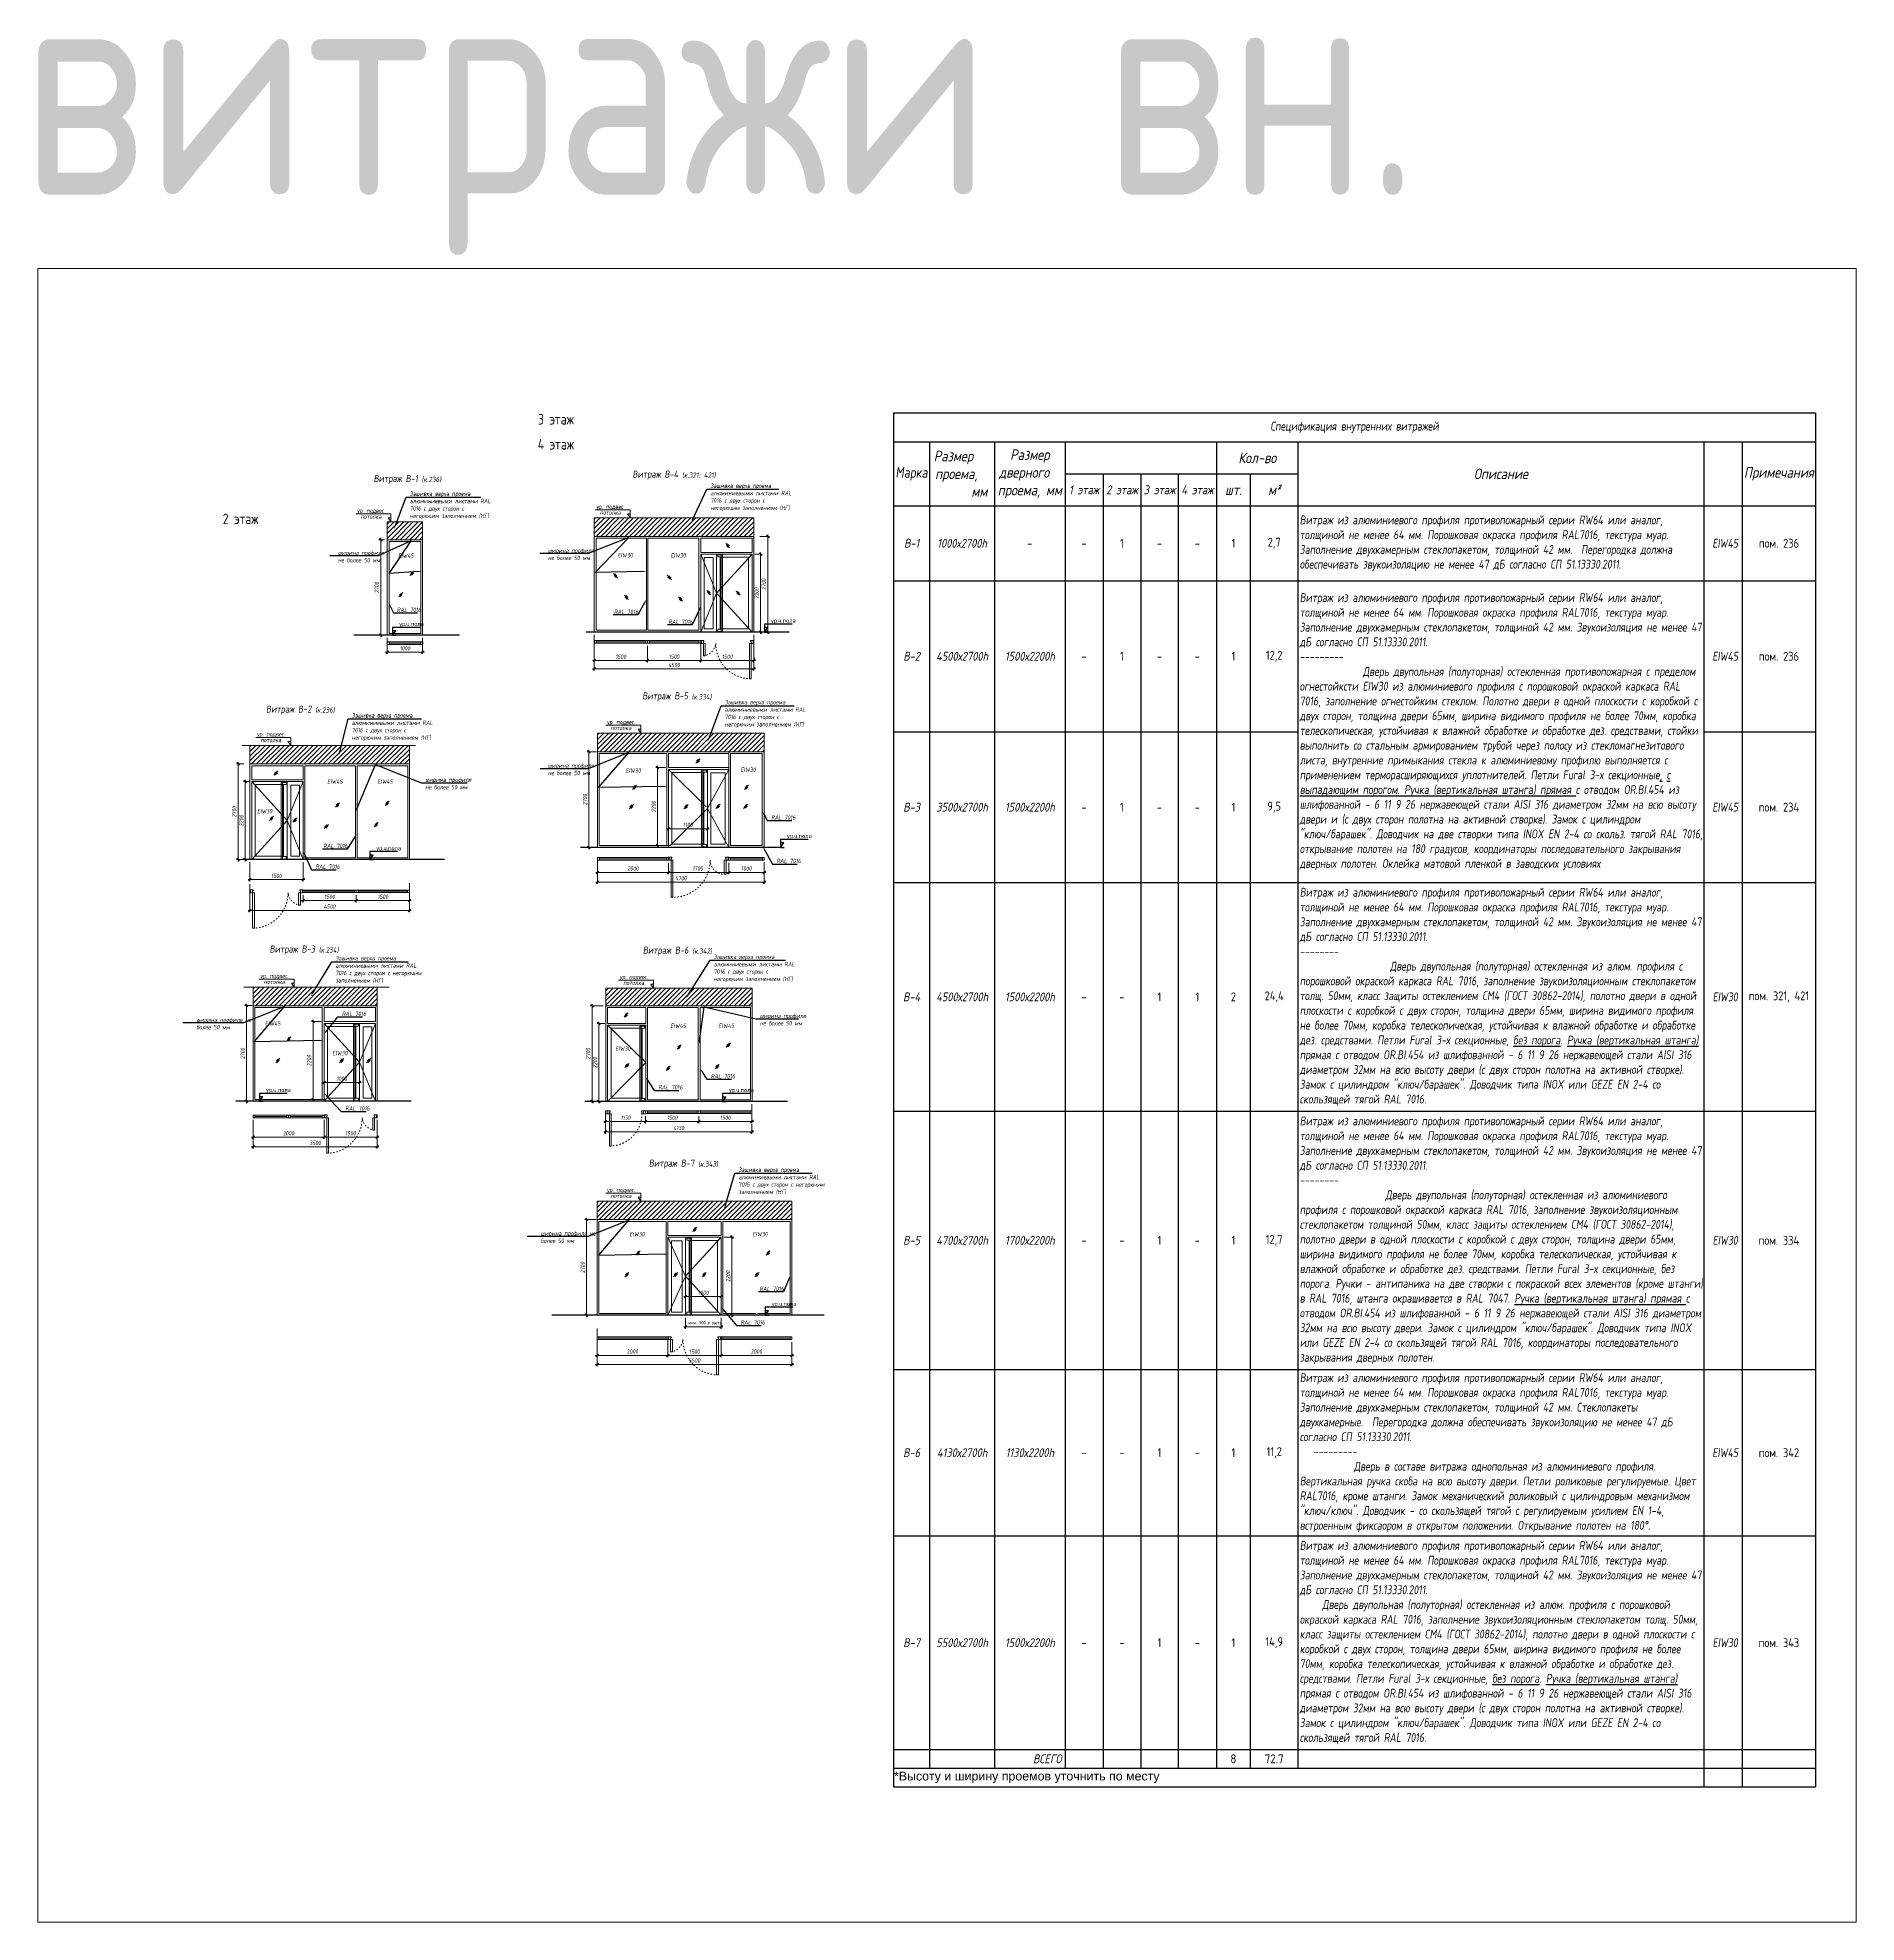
# Model space of a CAD drawing. Header units: millimetres. Extents: x 77165 to 11476408, y -193619 to 1121001.
# Drawn here: x 1083543 to 1134849, y 326612 to 379786 of the extents above; entities that cross this region are included whole.
import ezdxf
from ezdxf import colors
from ezdxf.entities.mleader import LeaderData, LeaderLine
from ezdxf.enums import TextEntityAlignment as Align
from ezdxf.math import Vec2, Vec3

# ---------------------------------------------------------------- set-up
doc = ezdxf.new("R2010")
doc.units = ezdxf.units.MM
doc.linetypes.add('ACAD_ISO03W100', pattern=[30, 12, -18])
doc.linetypes.add('ADSK_Скрыто', pattern=[6, 3, -3])
doc.layers.get('Defpoints').update_dxf_attribs({"color": 3})
for name, color, linetype, lineweight in [('Dimensions', 250, 'Continuous', 9), ('АР.РД_Маркер_Двери', 76, 'Continuous', 15), ('АР_Витраж', 5, 'Continuous', 13), ('АР_Двери', 5, 'Continuous', 18), ('АР_Перегородки газоблок', 174, 'Continuous', 30), ('План-линии', 250, 'Continuous', 9)]:
    doc.layers.add(name, color=color, linetype=linetype, lineweight=lineweight)
for name, color, linetype in [('PDF _0', 7, 'Continuous'), ('АР_Таблицы', 250, 'Continuous'), ('АР_Эскизы дверей', 7, 'Continuous')]:
    doc.layers.add(name, color=color, linetype=linetype)
doc.styles.add('ISOCPEUR_2', font='isocpeur.ttf', dxfattribs={"width": 0.9, "height": 300})
doc.styles.add('ISOCPEUR_4', font='isocpeur.ttf', dxfattribs={"width": 0.85, "height": 250})
doc.styles.get("Standard").update_dxf_attribs({"font": 'arial.ttf'})
doc.styles.add('Архитект', font='isocpeur.ttf', dxfattribs={"width": 0.8, "oblique": 8})
doc.styles.add('Архитектурный размер', font='isocpeur.ttf', dxfattribs={"width": 0.8, "oblique": 8})
doc.styles.add('М2', font='CS_Gost2304.shx')
doc.dimstyles.new('Linear-120', dxfattribs={"dimtxt": 120, "dimasz": 75, "dimexe": 50, "dimexo": 75, "dimgap": 50, "dimtad": 1, "dimdec": 0, "dimrnd": 5, "dimzin": 9, "dimtxsty": 'Архитект', "dimblk": 'ARCHTICK', "dimcen": 150, "dimdle": 50, "dimclrd": 256, "dimclre": 256, "dimclrt": 256, "dimadec": 0, "dimazin": 0, "dimtfac": 1, "dimtdec": 0, "dimtmove": 0, "dimatfit": 2, "dimfxl": 1, "dimlwd": -1, "dimlwe": -1, "dimarcsym": 0})

msp = doc.modelspace()

# ---------------------------------------------------------------- texts
at = {"color": 2, "lineweight": 35, "ltscale": 100, "insert": (1083076.09353, 381606.82469), "char_height": 6250, "width": 113125, "attachment_point": 1, "style": 'М2'}
msp.add_mtext('витражи вн.', dxfattribs=at)
at = {"layer": 'АР.РД_Маркер_Двери', "style": 'Архитект', "width": 0.8}
for s, p in [('3 этаж', (1098161.94073, 369020.8831)), ('4 этаж', (1098161.94073, 368315.54972)), ('2 этаж', (1089265.43656, 366210.05583, 3.9235))]:
    msp.add_text(s, height=300, dxfattribs=at).set_placement(p, align=Align.MIDDLE_CENTER)
at = {"layer": 'АР_Таблицы', "lineweight": 5, "char_height": 200, "width": 3300.832753, "attachment_point": 5, "style": 'Архитект'}
for s, insert in [('Витраж В-1 {\\H0.75x;(к.236)}', (1093976.44073, 367322.14075)), ('Витраж В-4 {\\H0.75x;(к.321; 421)}', (1101497.87819, 367442.2936)), ('Витраж В-5 {\\H0.75x;(к.334)}', (1101580.58473, 361186.94805)), ('Витраж В-2 {\\H0.75x;(к.236)}', (1090958.17093, 360816.34538)), ('Витраж В-3 {\\H0.75x;(к.234)}', (1091061.90343, 354045.29786)), ('Витраж В-6 {\\H0.75x;(к.342)}', (1101594.97772, 354013.39053, 7.84701)), ('Витраж В-7 {\\H0.75x;(к.343)}', (1101762.1944, 348004.85414))]:
    msp.add_mtext(s, dxfattribs=dict(at, insert=insert))
at = {"layer": 'АР_Эскизы дверей', "lineweight": 5, "style": 'Архитект', "oblique": 8, "width": 0.8}
for s, p in [('EIW45', (1093713.21464, 365107.64471)), ('EIW30', (1099905.6733, 365121.50381, -3.9235)), ('EIW30', (1101403.37084, 365118.6748, -3.9235)), ('EIW30', (1100133.02755, 359047.09987, -3.9235)), ('EIW30', (1103377.25082, 359070.04146, -3.9235)), ('EIW45', (1091711.92198, 358736.3199)), ('EIW45', (1093128.24142, 358736.3199)), ('EIW30', (1089736.31883, 357900.0294)), ('EIW45', (1089957.44489, 351908.54836)), ('EIW45', (1101398.30617, 351846.44483)), ('EIW45', (1102754.72212, 351846.44483)), ('EIW30', (1091858.22842, 351071.80699)), ('EIW30', (1099840.31284, 351200.46824)), ('EIW30', (1100240.09165, 345966.20743, -7.84701)), ('EIW30', (1103713.75396, 345966.39602, -7.84701))]:
    msp.add_text(s, height=125, dxfattribs=at).set_placement(p)

# ---------------------------------------------------------------- blocks, each defined once
blk = doc.blocks.new('*T317')
at = {"color": 0, "linetype": 'ByBlock', "lineweight": -2, "ltscale": 100, "transparency": 16777216}
for p, q in [((0, 0), (26011, 0)), ((0, 0), (0, -38762)), ((26011, 0), (26011, -38762)), ((0, -819), (26011, -819)), ((1012, -819), (1012, -38238)), ((2849, -819), (2849, -38238)), ((4835, -819), (4835, -38238)), ((9109, -819), (9109, -38238)), ((11408, -819), (11408, -38238)), ((22857, -819), (22857, -38762)), ((23939, -819), (23939, -38762)), ((4835, -1723), (11408, -1723)), ((5907, -1723), (5907, -38238)), ((6972, -1723), (6972, -38238)), ((8029, -1723), (8029, -38238)), ((10063, -1723), (10063, -38238)), ((0, -2622), (26011, -2622)), ((0, -4739), (26011, -4739)), ((0, -8997), (11408, -8997)), ((22857, -8997), (26011, -8997)), ((0, -13255), (26011, -13255)), ((0, -19701), (26011, -19701)), ((0, -26993), (26011, -26993)), ((0, -31684), (26011, -31684)), ((0, -37714), (26011, -37714)), ((0, -38238), (26011, -38238)), ((0, -38762), (26011, -38762))]:
    blk.add_line(p, q, dxfattribs=at)
at = {"color": 0, "ltscale": 100, "transparency": 16777216}
for s, insert, char_height, width, attachment_point, style in [('Спецификация внутренних витражей', (13006, -409), 250, 26008.05, 5, 'Архитект'), ('{\\fISOCPEUR|b0|i1|c204|p34;Размер дверного               проема, мм}', (3842, -1720), 300, 1982.64, 5, 'ISOCPEUR_4'), ('Марка', (506, -1720), 300, 992.46, 5, 'Архитект'), ('{\\fISOCPEUR|b0|i1|c204|p34;Размер               проема,          мм}', (1931, -1720), 300, 1833.7, 5, 'ISOCPEUR_4'), ('{\\fISOCPEUR|b0|i1|c204|p34;Кол-во}', (10258, -1271), 300, 2296.16, 5, 'ISOCPEUR_4'), ('{\\fISOCPEUR|b0|i1|c204|p34;Описание}', (17132, -1720), 300, 11208.66, 5, 'ISOCPEUR_4'), ('{\\fISOCPEUR|b0|i1|c204|p34;Примечания}', (24975, -1720), 300, 2068.72, 5, 'ISOCPEUR_4'), ('{\\fISOCPEUR|b0|i1|c204|p34;1 этаж}', (5371, -2172), 250, 1052.36, 5, 'ISOCPEUR_4'), ('{\\fISOCPEUR|b0|i1|c204|p34;2 этаж}', (6439, -2172), 250, 1044.59, 5, 'ISOCPEUR_4'), ('{\\fISOCPEUR|b0|i1|c204|p34;3 этаж}', (7500, -2172), 250, 1036.83, 5, 'ISOCPEUR_4'), ('{\\fISOCPEUR|b0|i1|c204|p34;4 этаж}', (8569, -2172), 250, 1060.14, 5, 'ISOCPEUR_4'), ('{\\fISOCPEUR|b0|i1|c204|p34;шт. }', (9586, -2172), 300, 951.6, 5, 'ISOCPEUR_4'), ('{\\fISOCPEUR|b0|i1|c204|p34;м²}', (10736, -2172), 300, 1341.57, 5, 'ISOCPEUR_4'), ('{\\Q8;\\W0.8;\\C256;Витраж из алюминиевого профиля противопожарный серии RW64 или аналог, толщиной не менее 64 мм. Порошковая окраска профиля RAL7016, текстура муар. Заполнение двухкамерным стеклопакетом, толщиной 42 мм.  Перегородка должна обеспечивать звукоизоляцию не менее 47 дБ согласно СП 51.13330.2011.                            \\H0.83333x; \\H1.2x;    \\C1;  \\C256;                                                                                                                                                                                                                                                                                                            }', (11458, -3680), 250, 11348.66, 4, 'ISOCPEUR_4'), ('{\\fISOCPEUR|b0|i1|c204|p34;В-1 }', (506, -3680), 250, 992.46, 5, 'ISOCPEUR_4'), ('{\\fISOCPEUR|b0|i1|c204|p34;1000х2700h}', (1931, -3680), 250, 1816.7, 5, 'ISOCPEUR_4'), ('-', (3842, -3680), 250, 1965.64, 5, 'ISOCPEUR_4'), ('-', (5371, -3680), 250, 1052.36, 5, 'ISOCPEUR_4'), ('1', (6439, -3680), 250, 1044.59, 5, 'ISOCPEUR_4'), ('-', (7500, -3680), 250, 1036.83, 5, 'ISOCPEUR_4'), ('-', (8569, -3680), 250, 1060.14, 5, 'ISOCPEUR_4'), ('1', (9586, -3680), 250, 934.6, 5, 'ISOCPEUR_4'), ('2,7', (10736, -3680), 250, 1324.57, 5, 'ISOCPEUR_4'), ('{\\Q8;\\W0.8;\\C256; \\C1;EIW45\\C256;      }', (23398, -3680), 250, 1079.78, 5, 'ISOCPEUR_4'), ('пом. 236', (24975, -3680), 250, 2068.72, 5, 'ISOCPEUR_4'), ('{\\Q8;\\W0.8;\\C256;Витраж из алюминиевого профиля противопожарный серии RW64 или аналог, толщиной не менее 64 мм. Порошковая окраска профиля RAL7016, текстура муар. Заполнение двухкамерным стеклопакетом, толщиной 42 мм. Звукоизоляция не менее 47 дБ согласно СП 51.13330.2011.                                                         ---------                                                                                              Дверь двупольная (полуторная) остекленная противопожарная с пределом огнестойксти \\C1;EIW30\\C256; из алюминиевого профиля с порошковой окраской каркаса RAL 7016, заполнение огнестойким стеклом. Полотно двери в одной плоскости с коробкой с двух сторон, толщина двери 65мм, ширина видимого профиля не более 70мм, коробка телескопическая, устойчивая к влажной обработке и обработке дез. средствами, стойки выполнить со стальным армированием трубой через полосу из стекломагнезитового листа, внутренние примыкания стекла к алюминиевому профилю выполняется с применением терморасширяющихся уплотнителей. Петли Fural 3-х секционные\\L, с выпадающим порогом.\\l \\LРучка (вертикальная штанга) прямая\\l с отводом OR.BI.454 из шлифованной - 6 11 9 26 нержавеющей стали AISI 316 диаметром 32мм на всю высоту двери и (с двух сторон полотна на активной створке). Замок с цилиндром "ключ/барашек". Доводчик на две створки типа INOX EN 2-4 со скольз. тягой RAL 7016, открывание полотен на 180 градусов, координаторы последовательного закрывания дверных полотен. Оклейка матовой пленкой в заводских условиях  \\H0.83333x; \\H1.2x;    \\C1;  \\C256;                                                                                                                                                                                                                                                                                                            }', (11458, -8997), 250, 11348.66, 4, 'ISOCPEUR_4'), ('{\\fISOCPEUR|b0|i1|c204|p34;В-2}', (506, -6868), 250, 992.46, 5, 'ISOCPEUR_4'), ('{\\fISOCPEUR|b0|i1|c204|p34;4500х2700h}', (1931, -6868), 250, 1816.7, 5, 'ISOCPEUR_4'), ('{\\fISOCPEUR|b0|i1|c204|p34;1500х2200h}', (3842, -6868), 250, 1965.64, 5, 'ISOCPEUR_4'), ('-', (5371, -6868), 250, 1052.36, 5, 'ISOCPEUR_4'), ('1', (6439, -6868), 250, 1044.59, 5, 'ISOCPEUR_4'), ('-', (7500, -6868), 250, 1036.83, 5, 'ISOCPEUR_4'), ('-', (8569, -6868), 250, 1060.14, 5, 'ISOCPEUR_4'), ('1', (9586, -6868), 250, 934.6, 5, 'ISOCPEUR_4'), ('12,2', (10736, -6868), 250, 1324.57, 5, 'ISOCPEUR_4'), ('{\\Q8;\\W0.8;\\C256; \\C1;EIW45\\C256;      }', (23398, -6868), 250, 1079.78, 5, 'ISOCPEUR_4'), ('пом. 236', (24975, -6868), 250, 2068.72, 5, 'ISOCPEUR_4'), ('{\\fISOCPEUR|b0|i1|c204|p34;В-3}', (506, -11126), 250, 992.46, 5, 'ISOCPEUR_4'), ('{\\fISOCPEUR|b0|i1|c204|p34;3500х2700h }', (1931, -11126), 250, 1816.7, 5, 'ISOCPEUR_4'), ('{\\fISOCPEUR|b0|i1|c204|p34;1500х2200h}', (3842, -11126), 250, 1965.64, 5, 'ISOCPEUR_4'), ('-', (5371, -11126), 250, 1052.36, 5, 'ISOCPEUR_4'), ('1', (6439, -11126), 250, 1044.59, 5, 'ISOCPEUR_4'), ('-', (7500, -11126), 250, 1036.83, 5, 'ISOCPEUR_4'), ('-', (8569, -11126), 250, 1060.14, 5, 'ISOCPEUR_4'), ('1', (9586, -11126), 250, 934.6, 5, 'ISOCPEUR_4'), ('9,5', (10736, -11126), 250, 1324.57, 5, 'ISOCPEUR_4'), ('{\\Q8;\\W0.8;\\C256; \\C1;EIW45\\C256;      }', (23398, -11126), 250, 1079.78, 5, 'ISOCPEUR_4'), ('пом. 234', (24975, -11126), 250, 2068.72, 5, 'ISOCPEUR_4'), ('{\\fISOCPEUR|b0|i1|c204|p34;В-4}', (506, -16478), 250, 992.46, 5, 'ISOCPEUR_4'), ('{\\fISOCPEUR|b0|i1|c204|p34;4500х2700h }', (1931, -16478), 250, 1816.7, 5, 'ISOCPEUR_4'), ('{\\fISOCPEUR|b0|i1|c204|p34;1500х2200h}', (3842, -16478), 250, 1965.64, 5, 'ISOCPEUR_4'), ('1', (7500, -16478), 250, 1036.83, 5, 'ISOCPEUR_4'), ('1', (8569, -16478), 250, 1060.14, 5, 'ISOCPEUR_4'), ('2', (9586, -16478), 250, 934.6, 5, 'ISOCPEUR_4'), ('24,4', (10736, -16478), 250, 1324.57, 5, 'ISOCPEUR_4'), ('{\\Q8;\\W0.8;\\C256; \\C1;EIW30\\C256;      }', (23398, -16478), 250, 1079.78, 5, 'ISOCPEUR_4'), ('пом. 321, 421', (24975, -16478), 250, 2068.72, 5, 'ISOCPEUR_4'), ('-', (5371, -16478), 250, 1052.36, 5, 'ISOCPEUR_4'), ('-', (6439, -16478), 250, 1044.59, 5, 'ISOCPEUR_4'), ('{\\fISOCPEUR|b0|i1|c204|p34;В-5}', (506, -23347), 250, 992.46, 5, 'ISOCPEUR_4'), ('{\\fISOCPEUR|b0|i1|c204|p34;4700х2700h}', (1931, -23347), 250, 1816.7, 5, 'ISOCPEUR_4'), ('{\\fISOCPEUR|b0|i1|c204|p34;1700х2200h}', (3842, -23347), 250, 1965.64, 5, 'ISOCPEUR_4'), ('-', (5371, -23347), 250, 1052.36, 5, 'ISOCPEUR_4'), ('-', (6439, -23347), 250, 1044.59, 5, 'ISOCPEUR_4'), ('1', (7500, -23347), 250, 1036.83, 5, 'ISOCPEUR_4'), ('-', (8569, -23347), 250, 1060.14, 5, 'ISOCPEUR_4'), ('1', (9586, -23347), 250, 934.6, 5, 'ISOCPEUR_4'), ('12,7', (10736, -23347), 250, 1324.57, 5, 'ISOCPEUR_4'), ('{\\Q8;\\W0.8;\\C256; \\C1;EIW30\\C256;      }', (23398, -23347), 250, 1079.78, 5, 'ISOCPEUR_4'), ('пом. 334', (24975, -23347), 250, 2068.72, 5, 'ISOCPEUR_4'), ('{\\Q8;\\W0.8;\\C256;Витраж из алюминиевого профиля противопожарный серии RW64 или аналог, толщиной не менее 64 мм. Порошковая окраска профиля RAL7016, текстура муар. Заполнение двухкамерным стеклопакетом, толщиной 42 мм. Стеклопакеты  двухкамерные.  Перегородка должна обеспечивать звукоизоляцию не менее 47 дБ согласно СП 51.13330.2011.                                                                    ---------                                                                                         Дверь в составе витража однопольная из алюминиевого профиля. Вертикальная ручка скоба на всю высоту двери. Петли роликовые регулируемые. Цвет RAL7016, кроме штанги. Замок механический роликовый с цилиндровым механизмом "ключ/ключ". Доводчик - со скользящей тягой с регулируемым усилием EN 1-4, встроенным фиксаором в открытом положении. Открывание полотен на 180%%D.    \\H0.83333x; \\H1.2x;    \\C1;  \\C256;                                                                                                                                                                                                                                                                                                            }', (11458, -29339), 250, 11348.66, 4, 'ISOCPEUR_4'), ('{\\fISOCPEUR|b0|i1|c204|p34;В-6}', (506, -29339), 250, 992.46, 5, 'ISOCPEUR_4'), ('{\\fISOCPEUR|b0|i1|c204|p34;4130х2700h}', (1931, -29339), 250, 1816.7, 5, 'ISOCPEUR_4'), ('{\\fISOCPEUR|b0|i1|c204|p34;1130х2200h}', (3842, -29339), 250, 1965.64, 5, 'ISOCPEUR_4'), ('1', (7500, -29339), 250, 1036.83, 5, 'ISOCPEUR_4'), ('1', (9586, -29339), 250, 934.6, 5, 'ISOCPEUR_4'), ('11,2', (10736, -29339), 250, 1324.57, 5, 'ISOCPEUR_4'), ('{\\Q8;\\W0.8;\\C256; \\C1;EIW45\\C256;     }', (23398, -29339), 250, 1079.78, 5, 'ISOCPEUR_4'), ('пом. 342', (24975, -29339), 250, 2068.72, 5, 'ISOCPEUR_4'), ('-', (5371, -29339), 250, 1052.36, 5, 'ISOCPEUR_4'), ('-', (6439, -29339), 250, 1044.59, 5, 'ISOCPEUR_4'), ('-', (8569, -29339), 250, 1060.14, 5, 'ISOCPEUR_4'), ('{\\Q8;\\W0.8;\\C256;Витраж из алюминиевого профиля противопожарный серии RW64 или аналог, толщиной не менее 64 мм. Порошковая окраска профиля RAL7016, текстура муар. Заполнение двухкамерным стеклопакетом, толщиной 42 мм. Звукоизоляция не менее 47 дБ согласно СП 51.13330.2011.                                                                   Дверь двупольная (полуторная) остекленная из алюм. профиля с порошковой окраской каркаса RAL 7016, заполнение звукоизоляционным стеклопакетом толщ. 50мм, класс защиты остеклением СМ4 (ГОСТ 30862-2014), полотно двери в одной плоскости с коробкой с двух сторон, толщина двери 65мм, ширина видимого профиля не более 70мм, коробка телескопическая, устойчивая к влажной обработке и обработке дез. средствами. Петли Fural 3-х секционные, \\Lбез порога\\l. \\LРучка (вертикальная штанга)\\l прямая с отводом OR.BI.454 из шлифованной - 6 11 9 26 нержавеющей стали AISI 316 диаметром 32мм на всю высоту двери (с двух сторон полотна на активной створке). Замок с цилиндром "ключ/барашек". Доводчик типа INOX или GEZE EN 2-4 со скользящей тягой RAL 7016.   }', (11458, -34699), 250, 11348.66, 4, 'ISOCPEUR_4'), ('14,9', (10736, -34699), 250, 1324.57, 5, 'ISOCPEUR_4'), ('{\\fISOCPEUR|b0|i1|c204|p34;В-7}', (506, -34699), 250, 992.46, 5, 'ISOCPEUR_4'), ('{\\fISOCPEUR|b0|i1|c204|p34;5500х2700h}', (1931, -34699), 250, 1816.7, 5, 'ISOCPEUR_4'), ('{\\fISOCPEUR|b0|i1|c204|p34;1500х2200h}', (3842, -34699), 250, 1965.64, 5, 'ISOCPEUR_4'), ('-', (5371, -34699), 250, 1052.36, 5, 'ISOCPEUR_4'), ('-', (6439, -34699), 250, 1044.59, 5, 'ISOCPEUR_4'), ('1', (7500, -34699), 250, 1036.83, 5, 'ISOCPEUR_4'), ('-', (8569, -34699), 250, 1060.14, 5, 'ISOCPEUR_4'), ('1', (9586, -34699), 250, 934.6, 5, 'ISOCPEUR_4'), ('{\\Q8;\\W0.8;\\C256; \\C1;EIW30\\C256;      }', (23398, -34699), 250, 1079.78, 5, 'ISOCPEUR_4'), ('пом. 343', (24975, -34699), 250, 2068.72, 5, 'ISOCPEUR_4'), ('{\\fISOCPEUR|b0|i1|c204|p34;ВСЕГО}', (4735, -37976), 250, 1785.64, 6, 'ISOCPEUR_4'), ('8', (9586, -37976), 250, 934.6, 5, 'ISOCPEUR_2'), ('72.7', (10736, -37976), 250, 1324.57, 5, 'ISOCPEUR_2')]:
    blk.add_mtext(s, dxfattribs=dict(at, insert=insert, char_height=char_height, width=width, attachment_point=attachment_point, style=style))
at = {"color": 0, "ltscale": 100, "transparency": 16777216, "char_height": 250, "attachment_point": 4}
for s, insert, width in [('{\\fISOCPEUR|b0|i0|c204|p34;\\Q8;\\W0.8;\\C256;Витраж из алюминиевого профиля противопожарный серии RW64 или аналог, толщиной не менее 64 мм. Порошковая окраска профиля RAL7016, текстура муар. Заполнение двухкамерным стеклопакетом, толщиной 42 мм. Звукоизоляция не менее 47 дБ согласно СП 51.13330.2011.                                                         --------                                                                                                     Дверь двупольная (полуторная) остекленная из алюм. профиля с порошковой окраской каркаса RAL 7016, заполнение звукоизоляционным стеклопакетом толщ. 50мм, класс защиты остеклением СМ4 (ГОСТ 30862-2014), полотно двери в одной плоскости с коробкой с двух сторон, толщина двери 65мм, ширина видимого профиля не более 70мм, коробка телескопическая, устойчивая к влажной обработке и обработке дез. средствами. Петли Fural 3-х секционные, \\Lбез порога\\l. \\LРучка (вертикальная штанга)\\l прямая с отводом OR.BI.454 из шлифованной - 6 11 9 26 нержавеющей стали AISI 316 диаметром 32мм на всю высоту двери (с двух сторон полотна на активной створке). Замок с цилиндром "ключ/барашек". Доводчик типа INOX или GEZE EN 2-4 со скользящей тягой RAL 7016. }', (11458, -16478), 11348.66), ('{\\fISOCPEUR|b0|i0|c204|p34;\\Q8;\\W0.8;\\C256;Витраж из алюминиевого профиля противопожарный серии RW64 или аналог, толщиной не менее 64 мм. Порошковая окраска профиля RAL7016, текстура муар. Заполнение двухкамерным стеклопакетом, толщиной 42 мм. Звукоизоляция не менее 47 дБ согласно СП 51.13330.2011.                                                         --------                                                                                                    \\C256;\\c0;Дверь двупольная (полуторная) остекленная из алюминиевого профиля с порошковой окраской каркаса RAL 7016, заполнение звукоизоляционным стеклопакетом толщиной 50мм, класс защиты остеклением СМ4 (ГОСТ 30862-2014), полотно двери в одной плоскости с коробкой с двух сторон, толщина двери 65мм, ширина видимого профиля не более 70мм, коробка телескопическая, устойчивая к влажной обработке и обработке дез. средствами. Петли Fural 3-х секционные, без порога. Ручки - антипаника на две створки с покраской всех элементов (кроме штанги) в RAL 7016, штанга окрашивается в RAL 7047. \\LРучка (вертикальная штанга) прямая\\l с отводом OR.BI.454 из шлифованной - 6 11 9 26 нержавеющей стали AISI 316 диаметром 32мм на всю высоту двери. Замок с цилиндром "ключ/барашек". Доводчик типа INOX или GEZE EN 2-4 со скользящей тягой RAL 7016, координаторы последовательного закрывания дверных полотен.\\C256;                                                                   }', (11458, -23347), 11348.66), ('*Высоту и ширину проемов уточнить по месту', (10, -38500), 22836.55)]:
    blk.add_mtext(s, dxfattribs=dict(at, insert=insert, width=width))
blk = doc.blocks.new('_Oblique')
at = {"color": 0, "linetype": 'ByBlock', "lineweight": -2}
blk.add_line((-0.5, -0.5), (0.5, 0.5), dxfattribs=at)
blk = doc.blocks.new('*D421')
at = {"layer": 'Defpoints', "color": 0, "lineweight": 80, "transparency": 16777216}
for p in [(1101322, 343172), (1102822, 343172), (1102822, 342605)]:
    blk.add_point(p, dxfattribs=at)
at = {"layer": 'Dimensions', "transparency": 16777216}
for p, q in [((1101322, 343097), (1101322, 342555)), ((1102822, 343097), (1102822, 342555)), ((1101272, 342605), (1102872, 342605))]:
    blk.add_line(p, q, dxfattribs=at)
at = {"layer": 'Dimensions', "transparency": 16777216, "xscale": 75, "yscale": 75, "zscale": 75, "rotation": 180}
blk.add_blockref('_Oblique', (1101322, 342605), dxfattribs=at)
at = {"layer": 'Dimensions', "transparency": 16777216, "xscale": 75, "yscale": 75, "zscale": 75}
blk.add_blockref('_Oblique', (1102822, 342605), dxfattribs=at)
at = {"layer": 'Dimensions', "transparency": 16777216, "insert": (1102072, 342715), "char_height": 120, "attachment_point": 5, "style": 'Архитектурный размер'}
blk.add_mtext('1500', dxfattribs=at)
blk = doc.blocks.new('*D422')
at = {"layer": 'Defpoints', "color": 0, "lineweight": 80, "transparency": 16777216}
for p in [(1102826, 345939), (1102696, 343739), (1103130, 343739)]:
    blk.add_point(p, dxfattribs=at)
at = {"layer": 'Dimensions', "transparency": 16777216}
for p, q in [((1102901, 345939), (1103180, 345939)), ((1103130, 345989), (1103130, 343689)), ((1102771, 343739), (1103180, 343739))]:
    blk.add_line(p, q, dxfattribs=at)
at = {"layer": 'Dimensions', "transparency": 16777216, "xscale": 75, "yscale": 75, "zscale": 75}
for p, rotation in [((1103130, 345939), 90), ((1103130, 343739), 270)]:
    blk.add_blockref('_Oblique', p, dxfattribs=dict(at, rotation=rotation))
at = {"layer": 'Dimensions', "transparency": 16777216, "insert": (1103020, 344839), "char_height": 120, "attachment_point": 5, "rotation": 90, "style": 'Архитектурный размер'}
blk.add_mtext('2200', dxfattribs=at)
blk = doc.blocks.new('*D423')
at = {"layer": 'Defpoints', "color": 0, "lineweight": 80, "transparency": 16777216}
for p in [(1101822, 343739), (1102822, 343739), (1102822, 343410)]:
    blk.add_point(p, dxfattribs=at)
at = {"layer": 'Dimensions', "transparency": 16777216}
for p, q in [((1101822, 343664), (1101822, 343360)), ((1102822, 343664), (1102822, 343360)), ((1101772, 343410), (1102872, 343410))]:
    blk.add_line(p, q, dxfattribs=at)
at = {"layer": 'Dimensions', "transparency": 16777216, "xscale": 75, "yscale": 75, "zscale": 75, "rotation": 180}
blk.add_blockref('_Oblique', (1101822, 343410), dxfattribs=at)
at = {"layer": 'Dimensions', "transparency": 16777216, "xscale": 75, "yscale": 75, "zscale": 75}
blk.add_blockref('_Oblique', (1102822, 343410), dxfattribs=at)
at = {"layer": 'Dimensions', "transparency": 16777216, "insert": (1102361, 343519), "char_height": 120, "width": 959.49, "attachment_point": 5, "style": 'Архитектурный размер'}
blk.add_mtext('{\\H0.76x;мин. 900 в свету}', dxfattribs=at)
blk = doc.blocks.new('*D424')
at = {"layer": 'Defpoints', "color": 0, "lineweight": 80, "transparency": 16777216}
for p in [(1099323, 343172), (1101322, 343172), (1101322, 342605)]:
    blk.add_point(p, dxfattribs=at)
at = {"layer": 'Dimensions', "transparency": 16777216}
for p, q in [((1099323, 343097), (1099323, 342555)), ((1101322, 343097), (1101322, 342555)), ((1099273, 342605), (1101372, 342605))]:
    blk.add_line(p, q, dxfattribs=at)
at = {"layer": 'Dimensions', "transparency": 16777216, "xscale": 75, "yscale": 75, "zscale": 75, "rotation": 180}
blk.add_blockref('_Oblique', (1099323, 342605), dxfattribs=at)
at = {"layer": 'Dimensions', "transparency": 16777216, "xscale": 75, "yscale": 75, "zscale": 75}
blk.add_blockref('_Oblique', (1101322, 342605), dxfattribs=at)
at = {"layer": 'Dimensions', "transparency": 16777216, "insert": (1100323, 342715), "char_height": 120, "attachment_point": 5, "style": 'Архитектурный размер'}
blk.add_mtext('2000', dxfattribs=at)
blk = doc.blocks.new('*D425')
at = {"layer": 'Defpoints', "color": 0, "lineweight": 80, "transparency": 16777216}
for p in [(1102822, 343172), (1104821, 343055), (1102822, 342605)]:
    blk.add_point(p, dxfattribs=at)
at = {"layer": 'Dimensions', "transparency": 16777216}
for p, q in [((1102822, 343097), (1102822, 342555)), ((1104821, 342980), (1104821, 342555)), ((1104871, 342605), (1102772, 342605))]:
    blk.add_line(p, q, dxfattribs=at)
at = {"layer": 'Dimensions', "transparency": 16777216, "xscale": 75, "yscale": 75, "zscale": 75, "rotation": 180}
blk.add_blockref('_Oblique', (1102822, 342605), dxfattribs=at)
at = {"layer": 'Dimensions', "transparency": 16777216, "xscale": 75, "yscale": 75, "zscale": 75}
blk.add_blockref('_Oblique', (1104821, 342605), dxfattribs=at)
at = {"layer": 'Dimensions', "transparency": 16777216, "insert": (1103822, 342715), "char_height": 120, "attachment_point": 5, "style": 'Архитектурный размер'}
blk.add_mtext('2000', dxfattribs=at)
blk = doc.blocks.new('*D426')
at = {"layer": 'Defpoints', "color": 0, "lineweight": 80, "transparency": 16777216}
for p in [(1099323, 343440), (1104821, 343055), (1099323, 342355)]:
    blk.add_point(p, dxfattribs=at)
at = {"layer": 'Dimensions', "transparency": 16777216}
for p, q in [((1099323, 343365), (1099323, 342305)), ((1104821, 342980), (1104821, 342305)), ((1104871, 342355), (1099273, 342355))]:
    blk.add_line(p, q, dxfattribs=at)
at = {"layer": 'Dimensions', "transparency": 16777216, "xscale": 75, "yscale": 75, "zscale": 75, "rotation": 180}
blk.add_blockref('_Oblique', (1099323, 342355), dxfattribs=at)
at = {"layer": 'Dimensions', "transparency": 16777216, "xscale": 75, "yscale": 75, "zscale": 75}
blk.add_blockref('_Oblique', (1104821, 342355), dxfattribs=at)
at = {"layer": 'Dimensions', "transparency": 16777216, "insert": (1102072, 342465), "char_height": 120, "attachment_point": 5, "style": 'Архитектурный размер'}
blk.add_mtext('5500', dxfattribs=at)
blk = doc.blocks.new('*U420')
at = {"color": 8}
for q in [(-6.2, 0), (2, 0)]:
    blk.add_line((0, 0), q, dxfattribs=at)
blk.add_lwpolyline([(15.6, -4.5), (0, -4.5), (0, 0), (1.8, -2.5), (0, -2.5)], dxfattribs=at)
at = {"color": 0, "style": 'Архитект', "width": 0.85, "flags": 8}
blk.add_attdef('2', text='', height=2.5, dxfattribs=at).set_placement((7.6, -4.3), align=Align.TOP_LEFT)
blk = doc.blocks.new('*D427')
at = {"layer": 'Defpoints', "color": 0, "lineweight": 80, "transparency": 16777216}
for p in [(1099371, 346437), (1099030, 343739), (1099369, 343739)]:
    blk.add_point(p, dxfattribs=at)
at = {"layer": 'Dimensions', "transparency": 16777216}
for p, q in [((1099296, 346437), (1098980, 346437)), ((1099030, 346487), (1099030, 343689)), ((1099294, 343739), (1098980, 343739))]:
    blk.add_line(p, q, dxfattribs=at)
at = {"layer": 'Dimensions', "transparency": 16777216, "xscale": 75, "yscale": 75, "zscale": 75}
for p, rotation in [((1099030, 346437), 90), ((1099030, 343739), 270)]:
    blk.add_blockref('_Oblique', p, dxfattribs=dict(at, rotation=rotation))
at = {"layer": 'Dimensions', "transparency": 16777216, "insert": (1098920, 345088), "char_height": 120, "attachment_point": 5, "rotation": 90, "style": 'Архитектурный размер'}
blk.add_mtext('2700', dxfattribs=at)
blk = doc.blocks.new('*D434')
at = {"layer": 'Defpoints', "color": 0, "lineweight": 80, "transparency": 16777216}
for p in [(1101822, 344516), (1102822, 344480), (1102822, 344265)]:
    blk.add_point(p, dxfattribs=at)
at = {"layer": 'Dimensions', "transparency": 16777216}
for p, q in [((1101772, 344265), (1102872, 344265)), ((1101822, 344441), (1101822, 344215)), ((1102822, 344405), (1102822, 344215))]:
    blk.add_line(p, q, dxfattribs=at)
at = {"layer": 'Dimensions', "transparency": 16777216, "xscale": 75, "yscale": 75, "zscale": 75, "rotation": 180}
blk.add_blockref('_Oblique', (1101822, 344265), dxfattribs=at)
at = {"layer": 'Dimensions', "transparency": 16777216, "xscale": 75, "yscale": 75, "zscale": 75}
blk.add_blockref('_Oblique', (1102822, 344265), dxfattribs=at)
at = {"layer": 'Dimensions', "transparency": 16777216, "insert": (1102322, 344375), "char_height": 120, "attachment_point": 5, "style": 'Архитектурный размер'}
blk.add_mtext('1000', dxfattribs=at)
blk = doc.blocks.new('*D435')
at = {"layer": 'Defpoints', "color": 0, "lineweight": 80, "transparency": 16777216}
for p in [(1099565, 349587), (1100694, 349426), (1100694, 349204)]:
    blk.add_point(p, dxfattribs=at)
at = {"layer": 'Dimensions', "transparency": 16777216}
for p, q in [((1099565, 349512), (1099565, 349154)), ((1100694, 349351), (1100694, 349154)), ((1099515, 349204), (1100744, 349204))]:
    blk.add_line(p, q, dxfattribs=at)
at = {"layer": 'Dimensions', "transparency": 16777216, "xscale": 75, "yscale": 75, "zscale": 75, "rotation": 180}
blk.add_blockref('_Oblique', (1099565, 349204), dxfattribs=at)
at = {"layer": 'Dimensions', "transparency": 16777216, "xscale": 75, "yscale": 75, "zscale": 75}
blk.add_blockref('_Oblique', (1100694, 349204), dxfattribs=at)
at = {"layer": 'Dimensions', "transparency": 16777216, "insert": (1100129, 349314), "char_height": 120, "attachment_point": 5, "style": 'Архитектурный размер'}
blk.add_mtext('1130', dxfattribs=at)
blk = doc.blocks.new('*D436')
at = {"layer": 'Defpoints', "color": 0, "lineweight": 80, "transparency": 16777216}
for p in [(1099620, 351971), (1099378, 349771), (1099620, 349771)]:
    blk.add_point(p, dxfattribs=at)
at = {"layer": 'Dimensions', "transparency": 16777216}
for p, q in [((1099378, 352021), (1099378, 349721)), ((1099545, 351971), (1099328, 351971)), ((1099545, 349771), (1099328, 349771))]:
    blk.add_line(p, q, dxfattribs=at)
at = {"layer": 'Dimensions', "transparency": 16777216, "xscale": 75, "yscale": 75, "zscale": 75}
for p, rotation in [((1099378, 351971), 90), ((1099378, 349771), 270)]:
    blk.add_blockref('_Oblique', p, dxfattribs=dict(at, rotation=rotation))
at = {"layer": 'Dimensions', "transparency": 16777216, "insert": (1099268, 350871), "char_height": 120, "attachment_point": 5, "rotation": 90, "style": 'Архитектурный размер'}
blk.add_mtext('2200', dxfattribs=at)
blk = doc.blocks.new('*D437')
at = {"layer": 'Defpoints', "color": 0, "lineweight": 80, "transparency": 16777216}
for p in [(1100694, 349430), (1102194, 349430), (1100694, 349204)]:
    blk.add_point(p, dxfattribs=at)
at = {"layer": 'Dimensions', "transparency": 16777216}
for p, q in [((1100694, 349355), (1100694, 349154)), ((1102194, 349355), (1102194, 349154)), ((1102244, 349204), (1100644, 349204))]:
    blk.add_line(p, q, dxfattribs=at)
at = {"layer": 'Dimensions', "transparency": 16777216, "xscale": 75, "yscale": 75, "zscale": 75, "rotation": 180}
blk.add_blockref('_Oblique', (1100694, 349204), dxfattribs=at)
at = {"layer": 'Dimensions', "transparency": 16777216, "xscale": 75, "yscale": 75, "zscale": 75}
blk.add_blockref('_Oblique', (1102194, 349204), dxfattribs=at)
at = {"layer": 'Dimensions', "transparency": 16777216, "insert": (1101444, 349314), "char_height": 120, "attachment_point": 5, "style": 'Архитектурный размер'}
blk.add_mtext('1500', dxfattribs=at)
blk = doc.blocks.new('*D438')
at = {"layer": 'Defpoints', "color": 0, "lineweight": 80, "transparency": 16777216}
for p in [(1099565, 349204), (1099565, 348912), (1103694, 349204)]:
    blk.add_point(p, dxfattribs=at)
at = {"layer": 'Dimensions', "transparency": 16777216}
for p, q in [((1103744, 348912), (1099515, 348912)), ((1099565, 349129), (1099565, 348862)), ((1103694, 349129), (1103694, 348862))]:
    blk.add_line(p, q, dxfattribs=at)
at = {"layer": 'Dimensions', "transparency": 16777216, "xscale": 75, "yscale": 75, "zscale": 75, "rotation": 180}
blk.add_blockref('_Oblique', (1099565, 348912), dxfattribs=at)
at = {"layer": 'Dimensions', "transparency": 16777216, "xscale": 75, "yscale": 75, "zscale": 75}
blk.add_blockref('_Oblique', (1103694, 348912), dxfattribs=at)
at = {"layer": 'Dimensions', "transparency": 16777216, "insert": (1101629, 349022), "char_height": 120, "attachment_point": 5, "style": 'Архитектурный размер'}
blk.add_mtext('4130', dxfattribs=at)
blk = doc.blocks.new('*D439')
at = {"layer": 'Defpoints', "color": 0, "lineweight": 80, "transparency": 16777216}
for p in [(1099570, 352470), (1099183, 349771), (1099472, 349771)]:
    blk.add_point(p, dxfattribs=at)
at = {"layer": 'Dimensions', "transparency": 16777216}
for p, q in [((1099495, 352470), (1099133, 352470)), ((1099183, 352520), (1099183, 349721)), ((1099397, 349771), (1099133, 349771))]:
    blk.add_line(p, q, dxfattribs=at)
at = {"layer": 'Dimensions', "transparency": 16777216, "xscale": 75, "yscale": 75, "zscale": 75}
for p, rotation in [((1099183, 352470), 90), ((1099183, 349771), 270)]:
    blk.add_blockref('_Oblique', p, dxfattribs=dict(at, rotation=rotation))
at = {"layer": 'Dimensions', "transparency": 16777216, "insert": (1099073, 351120), "char_height": 120, "attachment_point": 5, "rotation": 90, "style": 'Архитектурный размер'}
blk.add_mtext('2700', dxfattribs=at)
blk = doc.blocks.new('A$C5051af01')
at = {"layer": 'План-линии'}
for p, q in [((0, 0), (116, 121)), ((20, 51), (77, 110)), ((40, 9), (97, 68))]:
    blk.add_line(p, q, dxfattribs=at)
blk = doc.blocks.new('*D441')
at = {"layer": 'Defpoints', "color": 0, "lineweight": 80, "transparency": 16777216}
for p in [(1102194, 349430), (1103694, 349771), (1102194, 349204)]:
    blk.add_point(p, dxfattribs=at)
at = {"layer": 'Dimensions', "transparency": 16777216}
for p, q in [((1102194, 349355), (1102194, 349154)), ((1103694, 349696), (1103694, 349154)), ((1103744, 349204), (1102144, 349204))]:
    blk.add_line(p, q, dxfattribs=at)
at = {"layer": 'Dimensions', "transparency": 16777216, "xscale": 75, "yscale": 75, "zscale": 75, "rotation": 180}
blk.add_blockref('_Oblique', (1102194, 349204), dxfattribs=at)
at = {"layer": 'Dimensions', "transparency": 16777216, "xscale": 75, "yscale": 75, "zscale": 75}
blk.add_blockref('_Oblique', (1103694, 349204), dxfattribs=at)
at = {"layer": 'Dimensions', "transparency": 16777216, "insert": (1102944, 349314), "char_height": 120, "attachment_point": 5, "style": 'Архитектурный размер'}
blk.add_mtext('1500', dxfattribs=at)
blk = doc.blocks.new('*D443')
at = {"layer": 'Defpoints', "color": 0, "lineweight": 80, "transparency": 16777216}
for p in [(1091622, 349331), (1093122, 349331), (1093122, 348764)]:
    blk.add_point(p, dxfattribs=at)
at = {"layer": 'Dimensions', "transparency": 16777216}
for p, q in [((1091622, 349256), (1091622, 348714)), ((1093122, 349256), (1093122, 348714)), ((1091572, 348764), (1093172, 348764))]:
    blk.add_line(p, q, dxfattribs=at)
at = {"layer": 'Dimensions', "transparency": 16777216, "xscale": 75, "yscale": 75, "zscale": 75, "rotation": 180}
blk.add_blockref('_Oblique', (1091622, 348764), dxfattribs=at)
at = {"layer": 'Dimensions', "transparency": 16777216, "xscale": 75, "yscale": 75, "zscale": 75}
blk.add_blockref('_Oblique', (1093122, 348764), dxfattribs=at)
at = {"layer": 'Dimensions', "transparency": 16777216, "insert": (1092372, 348874), "char_height": 120, "attachment_point": 5, "style": 'Архитектурный размер'}
blk.add_mtext('1500', dxfattribs=at)
blk = doc.blocks.new('*D444')
at = {"layer": 'Defpoints', "color": 0, "lineweight": 80, "transparency": 16777216}
for p in [(1091618, 352026), (1091314, 349826), (1091748, 349826)]:
    blk.add_point(p, dxfattribs=at)
at = {"layer": 'Dimensions', "transparency": 16777216}
for p, q in [((1091543, 352026), (1091264, 352026)), ((1091314, 352076), (1091314, 349776)), ((1091673, 349826), (1091264, 349826))]:
    blk.add_line(p, q, dxfattribs=at)
at = {"layer": 'Dimensions', "transparency": 16777216, "xscale": 75, "yscale": 75, "zscale": 75}
for p, rotation in [((1091314, 352026), 90), ((1091314, 349826), 270)]:
    blk.add_blockref('_Oblique', p, dxfattribs=dict(at, rotation=rotation))
at = {"layer": 'Dimensions', "transparency": 16777216, "insert": (1091204, 350926), "char_height": 120, "attachment_point": 5, "rotation": 90, "style": 'Архитектурный размер'}
blk.add_mtext('2200', dxfattribs=at)
blk = doc.blocks.new('*D445')
at = {"layer": 'Defpoints', "color": 0, "lineweight": 80, "transparency": 16777216}
for p in [(1089623, 349331), (1091622, 349331), (1091622, 348764)]:
    blk.add_point(p, dxfattribs=at)
at = {"layer": 'Dimensions', "transparency": 16777216}
for p, q in [((1089623, 349256), (1089623, 348714)), ((1091622, 349256), (1091622, 348714)), ((1089573, 348764), (1091672, 348764))]:
    blk.add_line(p, q, dxfattribs=at)
at = {"layer": 'Dimensions', "transparency": 16777216, "xscale": 75, "yscale": 75, "zscale": 75, "rotation": 180}
blk.add_blockref('_Oblique', (1089623, 348764), dxfattribs=at)
at = {"layer": 'Dimensions', "transparency": 16777216, "xscale": 75, "yscale": 75, "zscale": 75}
blk.add_blockref('_Oblique', (1091622, 348764), dxfattribs=at)
at = {"layer": 'Dimensions', "transparency": 16777216, "insert": (1090623, 348874), "char_height": 120, "attachment_point": 5, "style": 'Архитектурный размер'}
blk.add_mtext('2000', dxfattribs=at)
blk = doc.blocks.new('*D446')
at = {"layer": 'Defpoints', "color": 0, "lineweight": 80, "transparency": 16777216}
for p in [(1089623, 349159), (1093122, 349159), (1089623, 348494)]:
    blk.add_point(p, dxfattribs=at)
at = {"layer": 'Dimensions', "transparency": 16777216}
for p, q in [((1089623, 349084), (1089623, 348444)), ((1093122, 349084), (1093122, 348444)), ((1093172, 348494), (1089573, 348494))]:
    blk.add_line(p, q, dxfattribs=at)
at = {"layer": 'Dimensions', "transparency": 16777216, "xscale": 75, "yscale": 75, "zscale": 75, "rotation": 180}
blk.add_blockref('_Oblique', (1089623, 348494), dxfattribs=at)
at = {"layer": 'Dimensions', "transparency": 16777216, "xscale": 75, "yscale": 75, "zscale": 75}
blk.add_blockref('_Oblique', (1093122, 348494), dxfattribs=at)
at = {"layer": 'Dimensions', "transparency": 16777216, "insert": (1091373, 348604), "char_height": 120, "attachment_point": 5, "style": 'Архитектурный размер'}
blk.add_mtext('3500', dxfattribs=at)
blk = doc.blocks.new('*D447')
at = {"layer": 'Defpoints', "color": 0, "lineweight": 80, "transparency": 16777216}
for p in [(1089671, 352475), (1089438, 349776), (1089670, 349776)]:
    blk.add_point(p, dxfattribs=at)
at = {"layer": 'Dimensions', "transparency": 16777216}
for p, q in [((1089596, 352475), (1089388, 352475)), ((1089438, 352525), (1089438, 349726)), ((1089595, 349776), (1089388, 349776))]:
    blk.add_line(p, q, dxfattribs=at)
at = {"layer": 'Dimensions', "transparency": 16777216, "xscale": 75, "yscale": 75, "zscale": 75}
for p, rotation in [((1089438, 352475), 90), ((1089438, 349776), 270)]:
    blk.add_blockref('_Oblique', p, dxfattribs=dict(at, rotation=rotation))
at = {"layer": 'Dimensions', "transparency": 16777216, "insert": (1089328, 351125), "char_height": 120, "attachment_point": 5, "rotation": 90, "style": 'Архитектурный размер'}
blk.add_mtext('2700', dxfattribs=at)
blk = doc.blocks.new('*D442')
at = {"layer": 'Defpoints', "color": 0, "lineweight": 80, "transparency": 16777216}
for p in [(1091622, 350517), (1092622, 350553), (1091622, 350303)]:
    blk.add_point(p, dxfattribs=at)
at = {"layer": 'Dimensions', "transparency": 16777216}
for p, q in [((1091622, 350442), (1091622, 350253)), ((1092622, 350478), (1092622, 350253)), ((1092672, 350303), (1091572, 350303))]:
    blk.add_line(p, q, dxfattribs=at)
at = {"layer": 'Dimensions', "transparency": 16777216, "xscale": 75, "yscale": 75, "zscale": 75, "rotation": 180}
blk.add_blockref('_Oblique', (1091622, 350303), dxfattribs=at)
at = {"layer": 'Dimensions', "transparency": 16777216, "xscale": 75, "yscale": 75, "zscale": 75}
blk.add_blockref('_Oblique', (1092622, 350303), dxfattribs=at)
at = {"layer": 'Dimensions', "transparency": 16777216, "insert": (1092122, 350413), "char_height": 120, "attachment_point": 5, "style": 'Архитектурный размер'}
blk.add_mtext('1000', dxfattribs=at)
blk = doc.blocks.new('*U432')
at = {"linetype": 'ByBlock'}
for p, q in [((0, 0), (0, -74)), ((50, 0), (0, 0)), ((0, -74), (0, 0)), ((1000, 0), (0, 0)), ((50, -74), (0, -74)), ((0, -74), (1000, -74)), ((50, 0), (50, -74)), ((950, 0), (50, 0)), ((50, -37), (950, -37)), ((50, -74), (950, -74)), ((950, 0), (1000, 0)), ((950, 0), (950, -74)), ((950, -74), (1000, -74)), ((1000, 0), (1000, -74)), ((1000, -74), (1000, 0))]:
    blk.add_line(p, q, dxfattribs=at)
blk = doc.blocks.new('*U433')
at = {"linetype": 'ByBlock'}
for p, q in [((0, 0), (0, -74)), ((50, 0), (0, 0)), ((0, -74), (0, 0)), ((1000, 0), (0, 0)), ((50, -74), (0, -74)), ((0, -74), (1000, -74)), ((50, 0), (50, -74)), ((950, 0), (50, 0)), ((50, -37), (950, -37)), ((50, -74), (950, -74)), ((950, 0), (1000, 0)), ((950, 0), (950, -74)), ((950, -74), (1000, -74)), ((1000, 0), (1000, -74)), ((1000, -74), (1000, 0))]:
    blk.add_line(p, q, dxfattribs=at)
blk = doc.blocks.new('Полуторная_на лестницу')
for points in [[(75, 80), (75, 1080), (125, 1080), (125, 80)], [(1375, 430), (1375, 80), (1425, 80), (1425, 430)]]:
    blk.add_lwpolyline(points, close=True)
for points in [[(0, 0), (0, 80), (20, 80), (20, 0), (0, 0)], [(20, 80), (20, 0), (90, 0), (90, 30), (75, 30), (75, 80), (20, 80)], [(1480, 80), (1480, 0), (1410, 0), (1410, 30), (1425, 30), (1425, 80), (1480, 80)], [(1500, 0), (1500, 80), (1480, 80), (1480, 0), (1500, 0)]]:
    blk.add_lwpolyline(points)
at = {"linetype": 'ACAD_ISO03W100', "ltscale": 3}
for centre, radius, start, end in [((75, 80), 1000, 0, 90), ((1465, 40), 392, 95.9075, 174.0925)]:
    blk.add_arc(centre, radius, start, end, dxfattribs=at)
blk = doc.blocks.new('*D448')
at = {"layer": 'Defpoints', "color": 0, "lineweight": 80, "transparency": 16777216}
for p in [(1093406, 362924), (1094404, 362924), (1093406, 362448)]:
    blk.add_point(p, dxfattribs=at)
at = {"layer": 'Dimensions', "transparency": 16777216}
for p, q in [((1093406, 362849), (1093406, 362398)), ((1094404, 362849), (1094404, 362398)), ((1094454, 362448), (1093356, 362448))]:
    blk.add_line(p, q, dxfattribs=at)
at = {"layer": 'Dimensions', "transparency": 16777216, "xscale": 75, "yscale": 75, "zscale": 75, "rotation": 180}
blk.add_blockref('_Oblique', (1093406, 362448), dxfattribs=at)
at = {"layer": 'Dimensions', "transparency": 16777216, "xscale": 75, "yscale": 75, "zscale": 75}
blk.add_blockref('_Oblique', (1094404, 362448), dxfattribs=at)
at = {"layer": 'Dimensions', "transparency": 16777216, "insert": (1093905, 362558), "char_height": 120, "attachment_point": 5, "style": 'Архитектурный размер'}
blk.add_mtext('1000', dxfattribs=at)
blk = doc.blocks.new('*D449')
at = {"layer": 'Defpoints', "color": 0, "lineweight": 80, "transparency": 16777216}
for p in [(1093406, 365622), (1093222, 362924), (1093308, 362924)]:
    blk.add_point(p, dxfattribs=at)
at = {"layer": 'Dimensions', "transparency": 16777216}
for p, q in [((1093331, 365622), (1093172, 365622)), ((1093222, 365672), (1093222, 362874)), ((1093233, 362924), (1093172, 362924))]:
    blk.add_line(p, q, dxfattribs=at)
at = {"layer": 'Dimensions', "transparency": 16777216, "xscale": 75, "yscale": 75, "zscale": 75}
for p, rotation in [((1093222, 365622), 90), ((1093222, 362924), 270)]:
    blk.add_blockref('_Oblique', p, dxfattribs=dict(at, rotation=rotation))
at = {"layer": 'Dimensions', "transparency": 16777216, "insert": (1093112, 364273), "char_height": 120, "attachment_point": 5, "rotation": 90, "style": 'Архитектурный размер'}
blk.add_mtext('2700', dxfattribs=at)
blk = doc.blocks.new('*D450')
at = {"layer": 'Defpoints', "color": 0, "lineweight": 80, "transparency": 16777216}
for p in [(1089530, 356596), (1091031, 356596), (1091031, 356030)]:
    blk.add_point(p, dxfattribs=at)
at = {"layer": 'Dimensions', "transparency": 16777216}
for p, q in [((1089530, 356521), (1089530, 355980)), ((1091031, 356521), (1091031, 355980)), ((1089480, 356030), (1091081, 356030))]:
    blk.add_line(p, q, dxfattribs=at)
at = {"layer": 'Dimensions', "transparency": 16777216, "xscale": 75, "yscale": 75, "zscale": 75, "rotation": 180}
blk.add_blockref('_Oblique', (1089530, 356030), dxfattribs=at)
at = {"layer": 'Dimensions', "transparency": 16777216, "xscale": 75, "yscale": 75, "zscale": 75}
blk.add_blockref('_Oblique', (1091031, 356030), dxfattribs=at)
at = {"layer": 'Dimensions', "transparency": 16777216, "insert": (1090280, 356140), "char_height": 120, "attachment_point": 5, "style": 'Архитектурный размер'}
blk.add_mtext('1500', dxfattribs=at)
blk = doc.blocks.new('*D451')
at = {"layer": 'Defpoints', "color": 0, "lineweight": 80, "transparency": 16777216}
for p in [(1089580, 358796), (1089398, 356596), (1089825, 356596)]:
    blk.add_point(p, dxfattribs=at)
at = {"layer": 'Dimensions', "transparency": 16777216}
for p, q in [((1089505, 358796), (1089348, 358796)), ((1089398, 358846), (1089398, 356546)), ((1089750, 356596), (1089348, 356596))]:
    blk.add_line(p, q, dxfattribs=at)
at = {"layer": 'Dimensions', "transparency": 16777216, "xscale": 75, "yscale": 75, "zscale": 75}
for p, rotation in [((1089398, 358796), 90), ((1089398, 356596), 270)]:
    blk.add_blockref('_Oblique', p, dxfattribs=dict(at, rotation=rotation))
at = {"layer": 'Dimensions', "transparency": 16777216, "insert": (1089288, 357696), "char_height": 120, "attachment_point": 5, "rotation": 90, "style": 'Архитектурный размер'}
blk.add_mtext('2200', dxfattribs=at)
blk = doc.blocks.new('*D452')
at = {"layer": 'Defpoints', "color": 0, "lineweight": 80, "transparency": 16777216}
for p in [(1089530, 355980), (1094032, 355980), (1089530, 355160)]:
    blk.add_point(p, dxfattribs=at)
at = {"layer": 'Dimensions', "transparency": 16777216}
for p, q in [((1089530, 355905), (1089530, 355110)), ((1094032, 355905), (1094032, 355110)), ((1094082, 355160), (1089480, 355160))]:
    blk.add_line(p, q, dxfattribs=at)
at = {"layer": 'Dimensions', "transparency": 16777216, "xscale": 75, "yscale": 75, "zscale": 75, "rotation": 180}
blk.add_blockref('_Oblique', (1089530, 355160), dxfattribs=at)
at = {"layer": 'Dimensions', "transparency": 16777216, "xscale": 75, "yscale": 75, "zscale": 75}
blk.add_blockref('_Oblique', (1094032, 355160), dxfattribs=at)
at = {"layer": 'Dimensions', "transparency": 16777216, "insert": (1091781, 355270), "char_height": 120, "attachment_point": 5, "style": 'Архитектурный размер'}
blk.add_mtext('4500', dxfattribs=at)
blk = doc.blocks.new('*D453')
at = {"layer": 'Defpoints', "color": 0, "lineweight": 80, "transparency": 16777216}
for p in [(1089434, 359295), (1089201, 356596), (1089432, 356596)]:
    blk.add_point(p, dxfattribs=at)
at = {"layer": 'Dimensions', "transparency": 16777216}
for p, q in [((1089359, 359295), (1089151, 359295)), ((1089201, 359345), (1089201, 356546)), ((1089357, 356596), (1089151, 356596))]:
    blk.add_line(p, q, dxfattribs=at)
at = {"layer": 'Dimensions', "transparency": 16777216, "xscale": 75, "yscale": 75, "zscale": 75}
for p, rotation in [((1089201, 359295), 90), ((1089201, 356596), 270)]:
    blk.add_blockref('_Oblique', p, dxfattribs=dict(at, rotation=rotation))
at = {"layer": 'Dimensions', "transparency": 16777216, "insert": (1089091, 357946), "char_height": 120, "attachment_point": 5, "rotation": 90, "style": 'Архитектурный размер'}
blk.add_mtext('2700', dxfattribs=at)
blk = doc.blocks.new('A$Cd09e4877')
at = {"color": 7, "lineweight": 9, "ltscale": 200}
for p, q in [((-170, -1529), (-170, 633)), ((-170, 633), (-30, 633)), ((-130, 633), (-130, -1529)), ((-30, 578), (-130, 578)), ((-30, 633), (-30, 578)), ((-170, -1529), (-30, -1529)), ((-30, -1459), (-130, -1459)), ((-30, -1529), (-30, -1459))]:
    blk.add_line(p, q, dxfattribs=at)
at = {"layer": 'План-линии'}
for points in [[(0, 656), (-1000, 656), (-1000, -1544), (0, -1544)], [(450, 656), (0, 656), (0, -1544), (450, -1544)], [(100, -1452), (100, 556), (350, 556), (350, -1452)]]:
    blk.add_lwpolyline(points, close=True, dxfattribs=at)
at = {"layer": 'План-линии', "linetype": 'ADSK_Скрыто', "ltscale": 500}
for points in [[(-1000, 656), (0, -444), (-1000, -1544)], [(450, 656), (0, -444), (450, -1544)]]:
    blk.add_lwpolyline(points, dxfattribs=at)
at = {"layer": 'План-линии'}
for points in [[(-100, -1452), (-900, -1452), (-900, 571), (-100, 571)], [(-100, 571), (-100, -1452)]]:
    blk.add_lwpolyline(points, dxfattribs=at)
blk = doc.blocks.new('*U429')
blk.add_lwpolyline([(-100, 80), (-100, 950), (-140, 950), (-140, 80)], close=True)
for points in [[(-1070, 0), (-1070, 80), (-1015, 80), (-1015, 0), (-1070, 0)], [(-1015, 80), (-1015, 0), (-955, 0), (-955, 40), (-970, 40), (-970, 80), (-1015, 80)], [(-55, 80), (-55, 0), (-115, 0), (-115, 40), (-100, 40), (-100, 80), (-55, 80)], [(0, 0), (0, 80), (-55, 80), (-55, 0), (0, 0)]]:
    blk.add_lwpolyline(points)
at = {"linetype": 'ACAD_ISO03W100', "ltscale": 3}
blk.add_arc((-100, 80), 870, 90, 180, dxfattribs=at)
blk = doc.blocks.new('*U430')
at = {"linetype": 'ByBlock'}
for p, q in [((0, 0), (0, -74)), ((50, 0), (0, 0)), ((0, -74), (0, 0)), ((1000, 0), (0, 0)), ((50, -74), (0, -74)), ((0, -74), (1000, -74)), ((50, 0), (50, -74)), ((950, 0), (50, 0)), ((50, -37), (950, -37)), ((50, -74), (950, -74)), ((950, 0), (1000, 0)), ((950, 0), (950, -74)), ((950, -74), (1000, -74)), ((1000, 0), (1000, -74)), ((1000, -74), (1000, 0))]:
    blk.add_line(p, q, dxfattribs=at)
blk = doc.blocks.new('Дверь_1700')
at = {"layer": 'АР_Двери'}
for points in [[(22995, 82161), (22995, 82081), (23015, 82081), (23015, 82161), (22995, 82161)], [(23015, 82081), (23015, 82161), (23085, 82161), (23085, 82131), (23070, 82131), (23070, 82081), (23015, 82081)], [(24675, 82081), (24675, 82161), (24605, 82161), (24605, 82131), (24620, 82131), (24620, 82081), (24675, 82081)], [(24695, 82161), (24695, 82081), (24675, 82081), (24675, 82161), (24695, 82161)]]:
    blk.add_lwpolyline(points, dxfattribs=at)
for points in [[(23070, 82081), (23070, 81031), (23120, 81031), (23120, 82081)], [(24570, 81681), (24570, 82081), (24620, 82081), (24620, 81681)]]:
    blk.add_lwpolyline(points, close=True, dxfattribs=at)
at = {"layer": 'АР_Двери', "linetype": 'ACAD_ISO03W100', "ltscale": 3}
for centre, radius, start, end in [((23118, 82082), 1052, 267.3965, 359.9316), ((24570, 82081), 400, 180, 270)]:
    blk.add_arc(centre, radius, start, end, dxfattribs=at)
blk = doc.blocks.new('*U431')
at = {"linetype": 'ByBlock'}
for p, q in [((0, 0), (0, -74)), ((50, 0), (0, 0)), ((0, -74), (0, 0)), ((1000, 0), (0, 0)), ((50, -74), (0, -74)), ((0, -74), (1000, -74)), ((50, 0), (50, -74)), ((950, 0), (50, 0)), ((50, -37), (950, -37)), ((50, -74), (950, -74)), ((950, 0), (1000, 0)), ((950, 0), (950, -74)), ((950, -74), (1000, -74)), ((1000, 0), (1000, -74)), ((1000, -74), (1000, 0))]:
    blk.add_line(p, q, dxfattribs=at)
blk = doc.blocks.new('*D462')
at = {"layer": 'Defpoints', "color": 0, "lineweight": 80, "transparency": 16777216}
for p in [(1101338, 356582), (1103038, 356582), (1103038, 356236)]:
    blk.add_point(p, dxfattribs=at)
at = {"layer": 'Dimensions', "transparency": 16777216}
for p, q in [((1101338, 356507), (1101338, 356186)), ((1103038, 356507), (1103038, 356186)), ((1101288, 356236), (1103088, 356236))]:
    blk.add_line(p, q, dxfattribs=at)
at = {"layer": 'Dimensions', "transparency": 16777216, "xscale": 75, "yscale": 75, "zscale": 75, "rotation": 180}
blk.add_blockref('_Oblique', (1101338, 356236), dxfattribs=at)
at = {"layer": 'Dimensions', "transparency": 16777216, "xscale": 75, "yscale": 75, "zscale": 75}
blk.add_blockref('_Oblique', (1103038, 356236), dxfattribs=at)
at = {"layer": 'Dimensions', "transparency": 16777216, "insert": (1102165, 356346), "char_height": 120, "attachment_point": 5, "style": 'Архитектурный размер'}
blk.add_mtext('1700', dxfattribs=at)
blk = doc.blocks.new('*D463')
at = {"layer": 'Defpoints', "color": 0, "lineweight": 80, "transparency": 16777216}
for p in [(1101334, 359191), (1101030, 356991), (1101464, 356991)]:
    blk.add_point(p, dxfattribs=at)
at = {"layer": 'Dimensions', "transparency": 16777216}
for p, q in [((1101259, 359191), (1100980, 359191)), ((1101030, 359241), (1101030, 356941)), ((1101389, 356991), (1100980, 356991))]:
    blk.add_line(p, q, dxfattribs=at)
at = {"layer": 'Dimensions', "transparency": 16777216, "xscale": 75, "yscale": 75, "zscale": 75}
for p, rotation in [((1101030, 359191), 90), ((1101030, 356991), 270)]:
    blk.add_blockref('_Oblique', p, dxfattribs=dict(at, rotation=rotation))
at = {"layer": 'Dimensions', "transparency": 16777216, "insert": (1100920, 358091), "char_height": 120, "attachment_point": 5, "rotation": 90, "style": 'Архитектурный размер'}
blk.add_mtext('2200', dxfattribs=at)
blk = doc.blocks.new('*D464')
at = {"layer": 'Defpoints', "color": 0, "lineweight": 80, "transparency": 16777216}
for p in [(1099339, 356582), (1101338, 356582), (1101338, 356236)]:
    blk.add_point(p, dxfattribs=at)
at = {"layer": 'Dimensions', "transparency": 16777216}
for p, q in [((1099339, 356507), (1099339, 356186)), ((1101338, 356507), (1101338, 356186)), ((1099289, 356236), (1101388, 356236))]:
    blk.add_line(p, q, dxfattribs=at)
at = {"layer": 'Dimensions', "transparency": 16777216, "xscale": 75, "yscale": 75, "zscale": 75, "rotation": 180}
blk.add_blockref('_Oblique', (1099339, 356236), dxfattribs=at)
at = {"layer": 'Dimensions', "transparency": 16777216, "xscale": 75, "yscale": 75, "zscale": 75}
blk.add_blockref('_Oblique', (1101338, 356236), dxfattribs=at)
at = {"layer": 'Dimensions', "transparency": 16777216, "insert": (1100339, 356346), "char_height": 120, "attachment_point": 5, "style": 'Архитектурный размер'}
blk.add_mtext('2000', dxfattribs=at)
blk = doc.blocks.new('*D465')
at = {"layer": 'Defpoints', "color": 0, "lineweight": 80, "transparency": 16777216}
for p in [(1099339, 356735), (1104039, 356582), (1099339, 355962)]:
    blk.add_point(p, dxfattribs=at)
at = {"layer": 'Dimensions', "transparency": 16777216}
for p, q in [((1099339, 356660), (1099339, 355912)), ((1104039, 356507), (1104039, 355912)), ((1104089, 355962), (1099289, 355962))]:
    blk.add_line(p, q, dxfattribs=at)
at = {"layer": 'Dimensions', "transparency": 16777216, "xscale": 75, "yscale": 75, "zscale": 75, "rotation": 180}
blk.add_blockref('_Oblique', (1099339, 355962), dxfattribs=at)
at = {"layer": 'Dimensions', "transparency": 16777216, "xscale": 75, "yscale": 75, "zscale": 75}
blk.add_blockref('_Oblique', (1104039, 355962), dxfattribs=at)
at = {"layer": 'Dimensions', "transparency": 16777216, "insert": (1101689, 356072), "char_height": 120, "attachment_point": 5, "style": 'Архитектурный размер'}
blk.add_mtext('4700', dxfattribs=at)
blk = doc.blocks.new('*D466')
at = {"layer": 'Defpoints', "color": 0, "lineweight": 80, "transparency": 16777216}
for p in [(1099387, 359639), (1099096, 356941), (1099385, 356941)]:
    blk.add_point(p, dxfattribs=at)
at = {"layer": 'Dimensions', "transparency": 16777216}
for p, q in [((1099312, 359639), (1099046, 359639)), ((1099096, 359689), (1099096, 356891)), ((1099310, 356941), (1099046, 356941))]:
    blk.add_line(p, q, dxfattribs=at)
at = {"layer": 'Dimensions', "transparency": 16777216, "xscale": 75, "yscale": 75, "zscale": 75}
for p, rotation in [((1099096, 359639), 90), ((1099096, 356941), 270)]:
    blk.add_blockref('_Oblique', p, dxfattribs=dict(at, rotation=rotation))
at = {"layer": 'Dimensions', "transparency": 16777216, "insert": (1098986, 358290), "char_height": 120, "attachment_point": 5, "rotation": 90, "style": 'Архитектурный размер'}
blk.add_mtext('2700', dxfattribs=at)
blk = doc.blocks.new('*D461')
at = {"layer": 'Defpoints', "color": 0, "lineweight": 80, "transparency": 16777216}
for p in [(1101338, 357682), (1101338, 357467), (1102438, 357718)]:
    blk.add_point(p, dxfattribs=at)
at = {"layer": 'Dimensions', "transparency": 16777216}
for p, q in [((1102488, 357467), (1101288, 357467)), ((1101338, 357607), (1101338, 357417)), ((1102438, 357643), (1102438, 357417))]:
    blk.add_line(p, q, dxfattribs=at)
at = {"layer": 'Dimensions', "transparency": 16777216, "xscale": 75, "yscale": 75, "zscale": 75, "rotation": 180}
blk.add_blockref('_Oblique', (1101338, 357467), dxfattribs=at)
at = {"layer": 'Dimensions', "transparency": 16777216, "xscale": 75, "yscale": 75, "zscale": 75}
blk.add_blockref('_Oblique', (1102438, 357467), dxfattribs=at)
at = {"layer": 'Dimensions', "transparency": 16777216, "insert": (1101888, 357577), "char_height": 120, "attachment_point": 5, "style": 'Архитектурный размер'}
blk.add_mtext('1100', dxfattribs=at)
blk = doc.blocks.new('*D455')
at = {"layer": 'Defpoints', "color": 0, "lineweight": 80, "transparency": 16777216}
for p in [(1102247, 362776), (1103747, 362776), (1102247, 362209)]:
    blk.add_point(p, dxfattribs=at)
at = {"layer": 'Dimensions', "transparency": 16777216}
for p, q in [((1102247, 362701), (1102247, 362159)), ((1103747, 362701), (1103747, 362159)), ((1103797, 362209), (1102197, 362209))]:
    blk.add_line(p, q, dxfattribs=at)
at = {"layer": 'Dimensions', "transparency": 16777216, "xscale": 75, "yscale": 75, "zscale": 75, "rotation": 180}
blk.add_blockref('_Oblique', (1102247, 362209), dxfattribs=at)
at = {"layer": 'Dimensions', "transparency": 16777216, "xscale": 75, "yscale": 75, "zscale": 75}
blk.add_blockref('_Oblique', (1103747, 362209), dxfattribs=at)
at = {"layer": 'Dimensions', "transparency": 16777216, "insert": (1102997, 362319), "char_height": 120, "attachment_point": 5, "style": 'Архитектурный размер'}
blk.add_mtext('1500', dxfattribs=at)
blk = doc.blocks.new('*D456')
at = {"layer": 'Defpoints', "color": 0, "lineweight": 80, "transparency": 16777216}
for p in [(1103697, 365215), (1103453, 363015), (1103937, 363015)]:
    blk.add_point(p, dxfattribs=at)
at = {"layer": 'Dimensions', "transparency": 16777216}
for p, q in [((1103772, 365215), (1103987, 365215)), ((1103937, 365265), (1103937, 362965)), ((1103528, 363015), (1103987, 363015))]:
    blk.add_line(p, q, dxfattribs=at)
at = {"layer": 'Dimensions', "transparency": 16777216, "xscale": 75, "yscale": 75, "zscale": 75}
for p, rotation in [((1103937, 365215), 90), ((1103937, 363015), 270)]:
    blk.add_blockref('_Oblique', p, dxfattribs=dict(at, rotation=rotation))
at = {"layer": 'Dimensions', "transparency": 16777216, "insert": (1103827, 364115), "char_height": 120, "attachment_point": 5, "rotation": 90, "style": 'Архитектурный размер'}
blk.add_mtext('2200', dxfattribs=at)
blk = doc.blocks.new('*D457')
at = {"layer": 'Defpoints', "color": 0, "lineweight": 80, "transparency": 16777216}
for p in [(1100747, 362702), (1102247, 362702), (1102247, 362209)]:
    blk.add_point(p, dxfattribs=at)
at = {"layer": 'Dimensions', "transparency": 16777216}
for p, q in [((1100697, 362209), (1102297, 362209)), ((1100747, 362627), (1100747, 362159)), ((1102247, 362627), (1102247, 362159))]:
    blk.add_line(p, q, dxfattribs=at)
at = {"layer": 'Dimensions', "transparency": 16777216, "xscale": 75, "yscale": 75, "zscale": 75, "rotation": 180}
blk.add_blockref('_Oblique', (1100747, 362209), dxfattribs=at)
at = {"layer": 'Dimensions', "transparency": 16777216, "xscale": 75, "yscale": 75, "zscale": 75}
blk.add_blockref('_Oblique', (1102247, 362209), dxfattribs=at)
at = {"layer": 'Dimensions', "transparency": 16777216, "insert": (1101497, 362319), "char_height": 120, "attachment_point": 5, "style": 'Архитектурный размер'}
blk.add_mtext('1500', dxfattribs=at)
blk = doc.blocks.new('*D458')
at = {"layer": 'Defpoints', "color": 0, "lineweight": 80, "transparency": 16777216}
for p in [(1099246, 363015), (1103747, 363015), (1103747, 361977)]:
    blk.add_point(p, dxfattribs=at)
at = {"layer": 'Dimensions', "transparency": 16777216}
for p, q in [((1099246, 362940), (1099246, 361927)), ((1103747, 362940), (1103747, 361927)), ((1099196, 361977), (1103797, 361977))]:
    blk.add_line(p, q, dxfattribs=at)
at = {"layer": 'Dimensions', "transparency": 16777216, "xscale": 75, "yscale": 75, "zscale": 75, "rotation": 180}
blk.add_blockref('_Oblique', (1099246, 361977), dxfattribs=at)
at = {"layer": 'Dimensions', "transparency": 16777216, "xscale": 75, "yscale": 75, "zscale": 75}
blk.add_blockref('_Oblique', (1103747, 361977), dxfattribs=at)
at = {"layer": 'Dimensions', "transparency": 16777216, "insert": (1101497, 362087), "char_height": 120, "attachment_point": 5, "style": 'Архитектурный размер'}
blk.add_mtext('4500', dxfattribs=at)
blk = doc.blocks.new('*D459')
at = {"layer": 'Defpoints', "color": 0, "lineweight": 80, "transparency": 16777216}
for p in [(1103844, 365714), (1103845, 363015), (1104138, 363015)]:
    blk.add_point(p, dxfattribs=at)
at = {"layer": 'Dimensions', "transparency": 16777216}
for p, q in [((1103919, 365714), (1104188, 365714)), ((1104138, 365764), (1104138, 362965)), ((1103920, 363015), (1104188, 363015))]:
    blk.add_line(p, q, dxfattribs=at)
at = {"layer": 'Dimensions', "transparency": 16777216, "xscale": 75, "yscale": 75, "zscale": 75}
for p, rotation in [((1104138, 365714), 90), ((1104138, 363015), 270)]:
    blk.add_blockref('_Oblique', p, dxfattribs=dict(at, rotation=rotation))
at = {"layer": 'Dimensions', "transparency": 16777216, "insert": (1104028, 364365), "char_height": 120, "attachment_point": 5, "rotation": 90, "style": 'Архитектурный размер'}
blk.add_mtext('2700', dxfattribs=at)
blk = doc.blocks.new('*D460')
at = {"layer": 'Defpoints', "color": 0, "lineweight": 80, "transparency": 16777216}
for p in [(1099247, 362702), (1100747, 362702), (1100747, 362209)]:
    blk.add_point(p, dxfattribs=at)
at = {"layer": 'Dimensions', "transparency": 16777216}
for p, q in [((1099197, 362209), (1100797, 362209)), ((1099247, 362627), (1099247, 362159)), ((1100747, 362627), (1100747, 362159))]:
    blk.add_line(p, q, dxfattribs=at)
at = {"layer": 'Dimensions', "transparency": 16777216, "xscale": 75, "yscale": 75, "zscale": 75, "rotation": 180}
blk.add_blockref('_Oblique', (1099247, 362209), dxfattribs=at)
at = {"layer": 'Dimensions', "transparency": 16777216, "xscale": 75, "yscale": 75, "zscale": 75}
blk.add_blockref('_Oblique', (1100747, 362209), dxfattribs=at)
at = {"layer": 'Dimensions', "transparency": 16777216, "insert": (1099997, 362319), "char_height": 120, "attachment_point": 5, "style": 'Архитектурный размер'}
blk.add_mtext('1500', dxfattribs=at)
blk = doc.blocks.new('A$C6e0fb9e5')
at = {"layer": 'План-линии'}
for p, q in [((0, 2699), (0, 0)), ((0, 2699), (998, 2699)), ((998, 2699), (998, 0))]:
    blk.add_line(p, q, dxfattribs=at)
blk.add_lwpolyline([(50, 2649), (948, 2649), (948, 50), (50, 50)], close=True, dxfattribs=at)
blk = doc.blocks.new('*D468')
at = {"layer": 'Defpoints', "color": 0, "lineweight": 80, "transparency": 16777216}
for p in [(1103038, 356582), (1104038, 356603), (1104038, 356236)]:
    blk.add_point(p, dxfattribs=at)
at = {"layer": 'Dimensions', "transparency": 16777216}
for p, q in [((1103038, 356507), (1103038, 356186)), ((1104038, 356528), (1104038, 356186)), ((1102988, 356236), (1104088, 356236))]:
    blk.add_line(p, q, dxfattribs=at)
at = {"layer": 'Dimensions', "transparency": 16777216, "xscale": 75, "yscale": 75, "zscale": 75, "rotation": 180}
blk.add_blockref('_Oblique', (1103038, 356236), dxfattribs=at)
at = {"layer": 'Dimensions', "transparency": 16777216, "xscale": 75, "yscale": 75, "zscale": 75}
blk.add_blockref('_Oblique', (1104038, 356236), dxfattribs=at)
at = {"layer": 'Dimensions', "transparency": 16777216, "insert": (1103538, 356346), "char_height": 120, "attachment_point": 5, "style": 'Архитектурный размер'}
blk.add_mtext('1000', dxfattribs=at)
blk = doc.blocks.new('A$Ce0f3ba52')
at = {"layer": 'АР_Эскизы дверей', "lineweight": 5}
blk.add_lwpolyline([(-232, 112), (-313, 112), (-232, 0), (0, 0), (-332, 0), (-232, 0), (-232, 225), (-1224, 225)], dxfattribs=at)
at = {"layer": 'АР_Эскизы дверей', "lineweight": 5, "style": 'Архитект', "oblique": 8, "width": 0.8}
for s, p in [('ур. подвес.', (-795, 318)), ('потолка', (-795, 153))]:
    blk.add_text(s, height=125, dxfattribs=at).set_placement(p, align=Align.MIDDLE_CENTER)
blk = doc.blocks.new('*D2145')
at = {"layer": 'Defpoints', "color": 0, "lineweight": 80, "transparency": 16777216}
for p in [(1091030, 355664), (1091030, 355438), (1092530, 355664)]:
    blk.add_point(p, dxfattribs=at)
at = {"layer": 'Dimensions', "transparency": 16777216}
for p, q in [((1092580, 355438), (1090980, 355438)), ((1091030, 355589), (1091030, 355388)), ((1092530, 355589), (1092530, 355388))]:
    blk.add_line(p, q, dxfattribs=at)
at = {"layer": 'Dimensions', "transparency": 16777216, "xscale": 75, "yscale": 75, "zscale": 75, "rotation": 180}
blk.add_blockref('_Oblique', (1091030, 355438), dxfattribs=at)
at = {"layer": 'Dimensions', "transparency": 16777216, "xscale": 75, "yscale": 75, "zscale": 75}
blk.add_blockref('_Oblique', (1092530, 355438), dxfattribs=at)
at = {"layer": 'Dimensions', "transparency": 16777216, "insert": (1091780, 355548), "char_height": 120, "attachment_point": 5, "style": 'Архитектурный размер'}
blk.add_mtext('1500', dxfattribs=at)
blk = doc.blocks.new('*D2146')
at = {"layer": 'Defpoints', "color": 0, "lineweight": 80, "transparency": 16777216}
for p in [(1094030, 356005), (1092530, 355664), (1092530, 355438)]:
    blk.add_point(p, dxfattribs=at)
at = {"layer": 'Dimensions', "transparency": 16777216}
for p, q in [((1094030, 355930), (1094030, 355388)), ((1094080, 355438), (1092480, 355438)), ((1092530, 355589), (1092530, 355388))]:
    blk.add_line(p, q, dxfattribs=at)
at = {"layer": 'Dimensions', "transparency": 16777216, "xscale": 75, "yscale": 75, "zscale": 75, "rotation": 180}
blk.add_blockref('_Oblique', (1092530, 355438), dxfattribs=at)
at = {"layer": 'Dimensions', "transparency": 16777216, "xscale": 75, "yscale": 75, "zscale": 75}
blk.add_blockref('_Oblique', (1094030, 355438), dxfattribs=at)
at = {"layer": 'Dimensions', "transparency": 16777216, "insert": (1093280, 355548), "char_height": 120, "attachment_point": 5, "style": 'Архитектурный размер'}
blk.add_mtext('1500', dxfattribs=at)

# ---------------------------------------------------------------- dimensions: what is measured, and where the dimension line sits
at = {"layer": 'Dimensions'}
for base, p1, p2, angle, override, picture, middle in [((1104138.38311, 363015.33525, -3.9235), (1103843.88515, 365713.89252, -3.9235), (1103845.46, 363015.33525, -3.9235), 90, {"dimtxsty": 'Архитектурный размер', "dimblk1": 'Oblique', "dimblk2": 'Oblique', "dimsah": 1}, '*D459', (1104028.38311, 364364.61389, -3.9235)), ((1103937.00831, 363015.33525, -3.9235), (1103697.36819, 365215.33525, -3.9235), (1103452.96965, 363015.33525, -3.9235), 90, {"dimtxsty": 'Архитектурный размер', "dimblk1": 'Oblique', "dimblk2": 'Oblique', "dimsah": 1}, '*D456', (1103827.00831, 364115.33525, -3.9235)), ((1093406.1542, 362447.72179), (1094403.99022, 362923.77697), (1093406.1542, 362923.77697), 180, {"dimtxsty": 'Архитектурный размер', "dimblk1": 'Oblique', "dimblk2": 'Oblique', "dimsah": 1}, '*D448', (1093905.07221, 362557.72179)), ((1102247.20917, 362209.18394, -3.9235), (1103747.36819, 362775.98916, -3.9235), (1102247.20917, 362775.98916, -3.9235), 180, {"dimtxsty": 'Архитектурный размер', "dimblk1": 'Oblique', "dimblk2": 'Oblique', "dimsah": 1, "dimclrt": 256}, '*D455', (1102997.28868, 362319.18394, -3.9235)), ((1099096.15698, 356940.69333, -3.9235), (1099386.97558, 359639.2506, -3.9235), (1099385.40073, 356940.69333, -3.9235), 90, {"dimtxsty": 'Архитектурный размер', "dimblk1": 'Oblique', "dimblk2": 'Oblique', "dimsah": 1}, '*D466', (1098986.15698, 358289.97197, -3.9235)), ((1089200.97126, 356596.38532), (1089433.88055, 359294.94259), (1089432.30571, 356596.38532), 90, {"dimtxsty": 'Архитектурный размер', "dimblk1": 'Oblique', "dimblk2": 'Oblique', "dimsah": 1}, '*D453', (1089090.97126, 357945.66396)), ((1101029.85866, 356990.69333, -3.9235), (1101334.07585, 359190.69333, -3.9235), (1101463.73626, 356990.69333, -3.9235), 90, {"dimtxsty": 'Архитектурный размер', "dimblk1": 'Oblique', "dimblk2": 'Oblique', "dimsah": 1}, '*D463', (1100919.85866, 358090.69333, -3.9235)), ((1089398.07745, 356596.38532), (1089580.39751, 358796.38532), (1089824.79606, 356596.38532), 90, {"dimtxsty": 'Архитектурный размер', "dimblk1": 'Oblique', "dimblk2": 'Oblique', "dimsah": 1}, '*D451', (1089288.07745, 357696.38532)), ((1101337.97558, 357467.49489, -3.9235), (1102438.13459, 357717.76225, -3.9235), (1101337.97558, 357681.86932, -3.9235), 180, {"dimtxsty": 'Архитектурный размер', "dimblk1": 'Oblique', "dimblk2": 'Oblique', "dimsah": 1}, '*D461', (1101888.05508, 357577.49489, -3.9235)), ((1099339.13956, 355961.6757, -3.9235), (1104039.13956, 356581.91214, -3.9235), (1099339.13956, 356734.82829, -3.9235), 180, {"dimtxsty": 'Архитектурный размер', "dimblk1": 'Oblique', "dimblk2": 'Oblique', "dimsah": 1}, '*D465', (1101689.13956, 356071.6757, -3.9235)), ((1089530.39751, 355160.23401), (1094031.55177, 355979.5801), (1089530.39751, 355979.5801), 180, {"dimtxsty": 'Архитектурный размер', "dimblk1": 'Oblique', "dimblk2": 'Oblique', "dimsah": 1}, '*D452', (1091780.97464, 355270.23401)), ((1092530.39871, 355438.26308), (1094030.3985, 356005.0683), (1092530.39871, 355664.2367), 180, {"dimtxsty": 'Архитектурный размер', "dimblk1": 'Oblique', "dimblk2": 'Oblique', "dimsah": 1, "dimclrt": 256}, '*D2146', (1093280.3986, 355548.26308)), ((1091030.39848, 355438.26308), (1092530.39871, 355664.2367), (1091030.39848, 355664.23386), 180, {"dimtxsty": 'Архитектурный размер', "dimblk1": 'Oblique', "dimblk2": 'Oblique', "dimsah": 1, "dimclrt": 256}, '*D2145', (1091780.3986, 355548.26308)), ((1089438.24986, 349776.05109), (1089671.15916, 352474.60836), (1089669.58431, 349776.05109), 90, {"dimtxsty": 'Архитектурный размер', "dimblk1": 'Oblique', "dimblk2": 'Oblique', "dimsah": 1}, '*D447', (1089328.24986, 351125.32972)), ((1091314.04224, 349826.05109), (1091618.25944, 352026.05109), (1091747.91984, 349826.05109), 90, {"dimtxsty": 'Архитектурный размер', "dimblk1": 'Oblique', "dimblk2": 'Oblique', "dimsah": 1}, '*D444', (1091204.04224, 350926.05109)), ((1099182.56686, 349771.02179), (1099569.90241, 352469.57906), (1099471.81061, 349771.02179), 90, {"dimtxsty": 'Архитектурный размер', "dimblk1": 'Oblique', "dimblk2": 'Oblique', "dimsah": 1}, '*D439', (1099072.56686, 351120.30042)), ((1099378.37606, 349771.02179), (1099619.90241, 351971.02179), (1099619.90241, 349771.02179), 90, {"dimtxsty": 'Архитектурный размер', "dimblk1": 'Oblique', "dimblk2": 'Oblique', "dimsah": 1}, '*D436', (1099268.37606, 350871.02179)), ((1100693.88898, 349204.21656), (1102193.88921, 349430.19019), (1100693.88898, 349430.18734), 180, {"dimtxsty": 'Архитектурный размер', "dimblk1": 'Oblique', "dimblk2": 'Oblique', "dimsah": 1, "dimclrt": 256}, '*D437', (1101443.8891, 349314.21656)), ((1102193.88921, 349204.21656), (1103693.889, 349771.02179), (1102193.88921, 349430.19019), 180, {"dimtxsty": 'Архитектурный размер', "dimblk1": 'Oblique', "dimblk2": 'Oblique', "dimsah": 1, "dimclrt": 256}, '*D441', (1102943.88911, 349314.21656)), ((1089623.32314, 348494.17909), (1093122.31818, 349159.24586), (1089623.32314, 349159.24586), 180, {"dimtxsty": 'Архитектурный размер', "dimblk1": 'Oblique', "dimblk2": 'Oblique', "dimsah": 1}, '*D446', (1091372.82066, 348604.17909)), ((1099564.90241, 348912.43279), (1103693.889, 349204.21656), (1099564.90241, 349204.21656), 180, {"dimtxsty": 'Архитектурный размер', "dimblk1": 'Oblique', "dimblk2": 'Oblique', "dimsah": 1}, '*D438', (1101629.39571, 349022.43279)), ((1099030.20407, 343738.55661, -7.84701), (1099371.02267, 346437.11388, -7.84701), (1099369.44782, 343738.55661, -7.84701), 90, {"dimtxsty": 'Архитектурный размер', "dimblk1": 'Oblique', "dimblk2": 'Oblique', "dimsah": 1}, '*D427', (1098920.20407, 345087.83524, -7.84701)), ((1103130.2986, 343738.55661, -7.84701), (1102826.08141, 345938.55661, -7.84701), (1102696.421, 343738.55661, -7.84701), 90, {"dimtxsty": 'Архитектурный размер', "dimblk1": 'Oblique', "dimblk2": 'Oblique', "dimsah": 1}, '*D422', (1103020.2986, 344838.55661, -7.84701)), ((1099323.18665, 342355.12509, -7.84701), (1104821.0166, 343054.78516, -7.84701), (1099323.18665, 343440.14519, -7.84701), 180, {"dimtxsty": 'Архитектурный размер', "dimblk1": 'Oblique', "dimblk2": 'Oblique', "dimsah": 1}, '*D426', (1102072.10163, 342465.12509, -7.84701)), ((1102822.18168, 342604.94616, -7.84701), (1104821.0176, 343054.78516, -7.84701), (1102822.18168, 343171.75138, -7.84701), 180, {"dimtxsty": 'Архитектурный размер', "dimblk1": 'Oblique', "dimblk2": 'Oblique', "dimsah": 1, "dimclrt": 256}, '*D425', (1103821.59964, 342714.94616, -7.84701))]:
    dim = msp.add_linear_dim(base=base, p1=p1, p2=p2, angle=angle, dimstyle='Linear-120', override=override, dxfattribs=at)
    dim.commit()
    dim.dimension.update_dxf_attribs({"geometry": picture, "text_midpoint": middle})
for base, p1, p2, override, picture, middle in [((1103747.36819, 361976.59615, -3.9235), (1099246.21393, 363015.33525, -3.9235), (1103747.36819, 363015.33525, -3.9235), {"dimtxsty": 'Архитектурный размер', "dimblk1": 'Oblique', "dimblk2": 'Oblique', "dimsah": 1}, '*D458', (1101496.79106, 362086.59615, -3.9235)), ((1100747.20918, 362209.18679, -3.9235), (1099247.20981, 362701.98346, -3.9235), (1100747.20918, 362701.98916, -3.9235), {"dimtxsty": 'Архитектурный размер', "dimblk1": 'Oblique', "dimblk2": 'Oblique', "dimsah": 1, "dimclrt": 256}, '*D460', (1099997.20949, 362319.18679, -3.9235)), ((1102247.20939, 362209.18394, -3.9235), (1100747.2096, 362701.98631, -3.9235), (1102247.20939, 362701.98916, -3.9235), {"dimtxsty": 'Архитектурный размер', "dimblk1": 'Oblique', "dimblk2": 'Oblique', "dimsah": 1, "dimclrt": 256}, '*D457', (1101497.20949, 362319.18394, -3.9235)), ((1091030.55653, 356029.5801), (1089530.39751, 356596.38532), (1091030.55653, 356596.38532), {"dimtxsty": 'Архитектурный размер', "dimblk1": 'Oblique', "dimblk2": 'Oblique', "dimsah": 1, "dimclrt": 256}, '*D450', (1090280.47702, 356139.5801)), ((1101337.97729, 356236.04598, -3.9235), (1099339.14127, 356581.9486, -3.9235), (1101337.97729, 356581.9486, -3.9235), {"dimtxsty": 'Архитектурный размер', "dimblk1": 'Oblique', "dimblk2": 'Oblique', "dimsah": 1}, '*D464', (1100338.55928, 356346.04598, -3.9235)), ((1100693.88898, 349204.21656), (1099564.90241, 349587.35252), (1100693.88898, 349426.18749), {"dimtxsty": 'Архитектурный размер', "dimblk1": 'Oblique', "dimblk2": 'Oblique', "dimsah": 1, "dimclrt": 256}, '*D435', (1100129.3957, 349314.21656)), ((1091622.15916, 348764.21247), (1089623.32314, 349331.0177), (1091622.15916, 349331.0177), {"dimtxsty": 'Архитектурный размер', "dimblk1": 'Oblique', "dimblk2": 'Oblique', "dimsah": 1, "dimclrt": 256}, '*D445', (1090622.74115, 348874.21247)), ((1093122.31818, 348764.21247), (1091622.15916, 349331.0177), (1093122.31818, 349331.0177), {"dimtxsty": 'Архитектурный размер', "dimblk1": 'Oblique', "dimblk2": 'Oblique', "dimsah": 1, "dimclrt": 256}, '*D443', (1092372.23867, 348874.21247)), ((1101322.02267, 342604.94616, -7.84701), (1099323.18665, 343171.75138, -7.84701), (1101322.02267, 343171.75138, -7.84701), {"dimtxsty": 'Архитектурный размер', "dimblk1": 'Oblique', "dimblk2": 'Oblique', "dimsah": 1, "dimclrt": 256}, '*D424', (1100322.60466, 342714.94616, -7.84701)), ((1102822.18168, 342604.94616, -7.84701), (1101322.02267, 343171.75138, -7.84701), (1102822.18168, 343171.75138, -7.84701), {"dimtxsty": 'Архитектурный размер', "dimblk1": 'Oblique', "dimblk2": 'Oblique', "dimsah": 1, "dimclrt": 256}, '*D421', (1102072.10218, 342714.94616, -7.84701))]:
    dim = msp.add_linear_dim(base=base, p1=p1, p2=p2, dimstyle='Linear-120', override=override, dxfattribs=at)
    dim.commit()
    dim.dimension.update_dxf_attribs({"geometry": picture, "text_midpoint": middle})
dim = msp.add_linear_dim(base=(1103038.13631, 356236.04598, -3.9235), p1=(1101337.97729, 356581.9486, -3.9235), p2=(1103038.13631, 356581.9486, -3.9235), dimstyle='Linear-120', override={"dimtxsty": 'Архитектурный размер', "dimblk1": 'Oblique', "dimblk2": 'Oblique', "dimsah": 1}, dxfattribs=at)
dim.commit()
dim.dimension.update_dxf_attribs({"geometry": '*D462', "text_midpoint": (1102164.54911, 356236.04598, -3.9235), "dimtype": 160})
dim = msp.add_linear_dim(base=(1102822.18168, 343409.64206, -7.84701), p1=(1101822.02267, 343738.55661, -7.84701), p2=(1102822.18168, 343738.55661, -7.84701), angle=180, text='{\\H0.76x;мин. 900 в свету}', dimstyle='Linear-120', override={"dimtxsty": 'Архитектурный размер', "dimblk1": 'Oblique', "dimblk2": 'Oblique', "dimsah": 1}, dxfattribs=at)
dim.commit()
dim.dimension.update_dxf_attribs({"geometry": '*D423', "text_midpoint": (1102360.60218, 343409.64206, -7.84701), "dimtype": 160})

# ---------------------------------------------------------------- hatches: boundary and pattern name
at = {"layer": 'План-линии'}
h = msp.add_hatch(dxfattribs=at)
h.set_pattern_fill('ANSI31', color=256, scale=30)
h.set_pattern_definition([(45, (-12449.4, -13603.47), (-67.351921, 67.351921), [])])
h.paths.add_polyline_path([(1094403.99022, 366124.03799), (1093406.1542, 366124.03799), (1093406.1542, 365622.33424), (1094403.99022, 365622.33424)])
h = msp.add_hatch(dxfattribs=at)
h.set_pattern_fill('ANSI31', color=256, scale=30)
h.set_pattern_definition([(45, (-3156.02, -13511.92), (-67.351921, 67.351921), [])])
h.paths.add_polyline_path([(1099246.21393, 366235.59628), (1103747.36819, 366235.59628), (1103747.36819, 365713.89252), (1099246.21393, 365713.89252)])
h = msp.add_hatch(dxfattribs=at)
h.set_pattern_fill('ANSI31', color=256, scale=30)
h.set_pattern_definition([(45, (-1434.42, -19586.56), (-67.351921, 67.351921), [])])
h.paths.add_polyline_path([(1104035.97061, 360160.95436), (1099339.13956, 360160.95436), (1099339.13956, 359639.2506), (1104035.97061, 359639.2506)])
h = msp.add_hatch(dxfattribs=at)
h.set_pattern_fill('ANSI31', color=256, scale=30)
h.set_pattern_definition([(45, (-12871.835, -19930.87), (-67.351921, 67.351921), [])])
h.paths.add_polyline_path([(1094031.55177, 359816.64635), (1089530.39751, 359816.64635), (1089530.39751, 359294.94259), (1094031.55177, 359294.94259)])
h = msp.add_hatch(dxfattribs=at)
h.set_pattern_fill('ANSI31', color=256, scale=30)
h.set_pattern_definition([(45, (-3202.49, -26656.23), (-67.351921, 67.351921), [])])
h.paths.add_polyline_path([(1103700.89745, 352969.28281), (1099569.90241, 352969.28281), (1099569.90241, 352469.57906), (1103700.89745, 352469.57906)])
h = msp.add_hatch(dxfattribs=at)
h.set_pattern_fill('ANSI31', color=256, scale=30)
h.set_pattern_definition([(45, (-1450.37, -32788.69), (-67.351921, 67.351921), [])])
h.paths.add_polyline_path([(1104823.0177, 346958.81763), (1099323.18665, 346958.81763), (1099323.18665, 346437.11388), (1104823.0177, 346437.11388)])

# ---------------------------------------------------------------- linework, layer by layer
at = {"color": 7, "lineweight": 9, "ltscale": 200}
for p, q in [((1102268.13459, 356955.91292, -3.9235), (1102268.13459, 359117.88421, -3.9235)), ((1102268.13459, 359117.88421, -3.9235), (1102408.13459, 359117.88421, -3.9235)), ((1102308.13459, 359117.88421, -3.9235), (1102308.13459, 356955.91292, -3.9235)), ((1102408.13459, 359062.88421, -3.9235), (1102308.13459, 359062.88421, -3.9235)), ((1102408.13459, 359117.88421, -3.9235), (1102408.13459, 359062.88421, -3.9235)), ((1102268.13459, 356955.91292, -3.9235), (1102408.13459, 356955.91292, -3.9235)), ((1102408.13459, 357025.91292, -3.9235), (1102308.13459, 357025.91292, -3.9235)), ((1102408.13459, 356955.91292, -3.9235), (1102408.13459, 357025.91292, -3.9235)), ((1100529.9022, 351898.21267), (1100669.9022, 351898.21267)), ((1100669.9022, 351843.21267), (1100569.9022, 351843.21267)), ((1100669.9022, 351898.21267), (1100669.9022, 351843.21267)), ((1101992.02267, 345915.74749, -7.84701), (1101852.02267, 345915.74749, -7.84701)), ((1101852.02267, 345915.74749, -7.84701), (1101852.02267, 345860.74749, -7.84701)), ((1101852.02267, 345860.74749, -7.84701), (1101952.02267, 345860.74749, -7.84701)), ((1101952.02267, 345915.74749, -7.84701), (1101952.02267, 343753.77619, -7.84701)), ((1101992.02267, 343753.77619, -7.84701), (1101992.02267, 345915.74749, -7.84701)), ((1101852.02267, 343753.77619, -7.84701), (1101852.02267, 343823.77619, -7.84701)), ((1101852.02267, 343823.77619, -7.84701), (1101952.02267, 343823.77619, -7.84701)), ((1101992.02267, 343753.77619, -7.84701), (1101852.02267, 343753.77619, -7.84701))]:
    msp.add_line(p, q, dxfattribs=at)
at = {"layer": 'PDF _0', "lineweight": 30}
msp.add_line((1095446.57437, 362923.77697), (1092465.98704, 362923.77697), dxfattribs=at)
at = {"layer": 'АР_Витраж', "ltscale": 100}
for p, q in [((1099247.2096, 362775.98346, -3.9235), (1100747.20917, 362775.98916, -3.9235)), ((1099297.2096, 362775.98361, -3.9235), (1099247.2096, 362775.98346, -3.9235)), ((1099247.2096, 362775.98346, -3.9235), (1099247.20981, 362701.98346, -3.9235)), ((1099247.20981, 362701.98346, -3.9235), (1099247.2096, 362775.98346, -3.9235)), ((1100747.20939, 362701.98916, -3.9235), (1099247.20981, 362701.98346, -3.9235)), ((1099297.20981, 362701.98361, -3.9235), (1099247.20981, 362701.98346, -3.9235)), ((1099297.2096, 362775.98361, -3.9235), (1100697.20917, 362775.98902, -3.9235)), ((1099297.2096, 362775.98361, -3.9235), (1099297.20981, 362701.98361, -3.9235)), ((1100697.20928, 362738.98902, -3.9235), (1099297.2097, 362738.98361, -3.9235)), ((1100697.20939, 362701.98902, -3.9235), (1099297.20981, 362701.98361, -3.9235)), ((1100697.20917, 362775.98902, -3.9235), (1100747.20917, 362775.98916, -3.9235)), ((1100697.20917, 362775.98902, -3.9235), (1100697.20939, 362701.98902, -3.9235)), ((1100697.20939, 362701.98902, -3.9235), (1100747.20939, 362701.98916, -3.9235)), ((1100747.20896, 362775.98916, -3.9235), (1100747.20918, 362701.98916, -3.9235)), ((1100747.20918, 362701.98916, -3.9235), (1100747.20896, 362775.98916, -3.9235)), ((1100747.20917, 362775.98631, -3.9235), (1102247.20917, 362775.98916, -3.9235)), ((1100747.20917, 362775.98916, -3.9235), (1100747.20939, 362701.98916, -3.9235)), ((1100747.20939, 362701.98916, -3.9235), (1100747.20917, 362775.98916, -3.9235)), ((1100797.20917, 362775.98645, -3.9235), (1100747.20917, 362775.98631, -3.9235)), ((1100747.20917, 362775.98631, -3.9235), (1100747.20939, 362701.98631, -3.9235)), ((1100747.20939, 362701.98631, -3.9235), (1100747.20917, 362775.98631, -3.9235)), ((1100747.20939, 362775.98916, -3.9235), (1100747.2096, 362701.98916, -3.9235)), ((1100747.2096, 362701.98916, -3.9235), (1100747.20939, 362775.98916, -3.9235)), ((1102247.20939, 362701.98916, -3.9235), (1100747.20939, 362701.98631, -3.9235)), ((1100797.20939, 362701.98645, -3.9235), (1100747.20939, 362701.98631, -3.9235)), ((1100797.20917, 362775.98645, -3.9235), (1102197.20917, 362775.98902, -3.9235)), ((1100797.20917, 362775.98645, -3.9235), (1100797.20939, 362701.98645, -3.9235)), ((1102197.20928, 362738.98902, -3.9235), (1100797.20928, 362738.98645, -3.9235)), ((1102197.20939, 362701.98902, -3.9235), (1100797.20939, 362701.98645, -3.9235)), ((1102197.20917, 362775.98902, -3.9235), (1102247.20917, 362775.98916, -3.9235)), ((1102197.20917, 362775.98902, -3.9235), (1102197.20939, 362701.98902, -3.9235)), ((1102197.20939, 362701.98902, -3.9235), (1102247.20939, 362701.98916, -3.9235)), ((1102247.20917, 362775.98916, -3.9235), (1102247.20939, 362701.98916, -3.9235)), ((1102247.20939, 362701.98916, -3.9235), (1102247.20917, 362775.98916, -3.9235)), ((1099339.13934, 356655.9486, -3.9235), (1100339.13934, 356655.95144, -3.9235)), ((1099389.13934, 356655.94874, -3.9235), (1099339.13934, 356655.9486, -3.9235)), ((1099339.13956, 356581.9486, -3.9235), (1099339.13934, 356655.9486, -3.9235)), ((1099339.13934, 356655.9486, -3.9235), (1099339.13956, 356581.9486, -3.9235)), ((1100339.13956, 356581.95144, -3.9235), (1099339.13956, 356581.9486, -3.9235)), ((1099389.13956, 356581.94874, -3.9235), (1099339.13956, 356581.9486, -3.9235)), ((1099389.13934, 356655.94874, -3.9235), (1100289.13934, 356655.9513, -3.9235)), ((1099389.13956, 356581.94874, -3.9235), (1099389.13934, 356655.94874, -3.9235)), ((1099389.13945, 356618.94874, -3.9235), (1101289.13945, 356618.95415, -3.9235)), ((1100289.13956, 356581.9513, -3.9235), (1099389.13956, 356581.94874, -3.9235)), ((1100339.13934, 356655.95144, -3.9235), (1101339.13934, 356655.95429, -3.9235)), ((1101339.13956, 356581.95429, -3.9235), (1100339.13956, 356581.95144, -3.9235)), ((1100389.13934, 356655.95159, -3.9235), (1101289.13934, 356655.95415, -3.9235)), ((1101289.13956, 356581.95415, -3.9235), (1100389.13956, 356581.95159, -3.9235)), ((1101289.13934, 356655.95415, -3.9235), (1101339.13934, 356655.95429, -3.9235)), ((1101289.13956, 356581.95415, -3.9235), (1101289.13934, 356655.95415, -3.9235)), ((1101289.13956, 356581.95415, -3.9235), (1101339.13956, 356581.95429, -3.9235)), ((1101339.13956, 356581.95429, -3.9235), (1101339.13934, 356655.95429, -3.9235)), ((1101339.13934, 356655.95429, -3.9235), (1101339.13956, 356581.95429, -3.9235)), ((1099373.18654, 343128.7853, -7.84701), (1099323.18654, 343128.78516, -7.84701)), ((1099323.18675, 343054.78516, -7.84701), (1099323.18654, 343128.78516, -7.84701)), ((1099323.18654, 343128.78516, -7.84701), (1099323.18675, 343054.78516, -7.84701)), ((1099373.18675, 343054.7853, -7.84701), (1099323.18675, 343054.78516, -7.84701)), ((1099366.77402, 343128.82632, -7.84701), (1101323.01749, 343128.82917, -7.84701)), ((1099373.18675, 343054.7853, -7.84701), (1099373.18654, 343128.7853, -7.84701)), ((1099373.18665, 343091.82359, -7.84701), (1101273.0176, 343091.82903, -7.84701)), ((1100441.65265, 343054.78786, -7.84701), (1099373.18675, 343054.7853, -7.84701)), ((1101323.0177, 343054.82917, -7.84701), (1100323.0177, 343054.82632, -7.84701)), ((1100373.01749, 343128.82647, -7.84701), (1101273.01749, 343128.82903, -7.84701)), ((1101273.0177, 343054.82903, -7.84701), (1100373.0177, 343054.82647, -7.84701)), ((1101273.01749, 343128.82903, -7.84701), (1101323.01749, 343128.82917, -7.84701)), ((1101273.0177, 343054.82903, -7.84701), (1101273.01749, 343128.82903, -7.84701)), ((1101273.0177, 343054.82903, -7.84701), (1101323.0177, 343054.82917, -7.84701)), ((1101323.0177, 343054.82917, -7.84701), (1101323.01749, 343128.82917, -7.84701)), ((1101323.01749, 343128.82917, -7.84701), (1101323.0177, 343054.82917, -7.84701)), ((1104771.0176, 343054.7853, -7.84701), (1104771.01781, 343128.7853, -7.84701)), ((1104771.0176, 343054.7853, -7.84701), (1104821.0176, 343054.78516, -7.84701)), ((1104771.01781, 343128.7853, -7.84701), (1104821.01781, 343128.78516, -7.84701)), ((1104821.0176, 343054.78516, -7.84701), (1104821.01781, 343128.78516, -7.84701)), ((1104821.01781, 343128.78516, -7.84701), (1104821.0176, 343054.78516, -7.84701))]:
    msp.add_line(p, q, dxfattribs=at)
at = {"layer": 'АР_Двери'}
for p, q in [((1091030.3985, 355738.23386), (1092530.3985, 355738.2367)), ((1091080.3985, 355738.234), (1092480.3985, 355738.23656)), ((1091080.3985, 355738.234), (1091080.39871, 355664.234)), ((1092480.3985, 355738.23656), (1092530.3985, 355738.2367)), ((1092480.3985, 355738.23656), (1092480.39871, 355664.23656)), ((1092530.3985, 355738.23955), (1094030.3985, 355738.2424)), ((1092580.3985, 355738.23969), (1092530.3985, 355738.23955)), ((1092530.3985, 355738.23955), (1092530.39871, 355664.23955)), ((1092530.39871, 355664.23955), (1092530.3985, 355738.23955)), ((1092530.3985, 355738.23955), (1092530.39871, 355664.23955)), ((1092530.39871, 355664.23955), (1092530.3985, 355738.23955)), ((1092530.3985, 355738.2367), (1092530.39871, 355664.2367)), ((1092530.39871, 355664.2367), (1092530.3985, 355738.2367)), ((1092530.3985, 355738.2367), (1092530.39871, 355664.2367)), ((1092530.39871, 355664.2367), (1092530.3985, 355738.2367)), ((1092580.3985, 355738.23969), (1093980.3985, 355738.24226)), ((1092580.3985, 355738.23969), (1092580.39871, 355664.23969)), ((1093980.3985, 355738.24226), (1093980.39871, 355664.24226)), ((1092530.39871, 355664.2367), (1091030.39871, 355664.23386)), ((1092480.3986, 355701.23656), (1091080.3986, 355701.234)), ((1092480.39871, 355664.23656), (1091080.39871, 355664.234)), ((1092480.39871, 355664.23656), (1092530.39871, 355664.2367)), ((1094030.39871, 355664.2424), (1092530.39871, 355664.23955)), ((1092580.39871, 355664.23969), (1092530.39871, 355664.23955)), ((1093980.39861, 355701.24226), (1092580.39861, 355701.23969)), ((1093980.39871, 355664.24226), (1092580.39871, 355664.23969)), ((1100693.889, 349504.18734), (1102193.889, 349504.19019)), ((1100743.889, 349504.18748), (1100693.889, 349504.18734)), ((1100693.889, 349504.18734), (1100693.88921, 349430.18734)), ((1100693.88921, 349430.18734), (1100693.889, 349504.18734)), ((1102193.88921, 349430.19019), (1100693.88921, 349430.18734)), ((1100743.88921, 349430.18748), (1100693.88921, 349430.18734)), ((1100743.889, 349504.18748), (1102143.889, 349504.19005)), ((1100743.889, 349504.18748), (1100743.88921, 349430.18748)), ((1102143.88911, 349467.19005), (1100743.88911, 349467.18748)), ((1102143.88921, 349430.19005), (1100743.88921, 349430.18748)), ((1102143.889, 349504.19005), (1102193.889, 349504.19019)), ((1102143.889, 349504.19005), (1102143.88921, 349430.19005)), ((1102143.88921, 349430.19005), (1102193.88921, 349430.19019)), ((1102193.889, 349504.19304), (1103693.889, 349504.19589)), ((1102243.889, 349504.19318), (1102193.889, 349504.19304)), ((1102193.889, 349504.19304), (1102193.88921, 349430.19304)), ((1102193.88921, 349430.19304), (1102193.889, 349504.19304)), ((1102193.889, 349504.19304), (1102193.88921, 349430.19304)), ((1102193.88921, 349430.19304), (1102193.889, 349504.19304)), ((1102193.889, 349504.19019), (1102193.88921, 349430.19019)), ((1102193.88921, 349430.19019), (1102193.889, 349504.19019)), ((1102193.889, 349504.19019), (1102193.88921, 349430.19019)), ((1102193.88921, 349430.19019), (1102193.889, 349504.19019)), ((1103693.88921, 349430.19589), (1102193.88921, 349430.19304)), ((1102243.88921, 349430.19318), (1102193.88921, 349430.19304)), ((1102243.889, 349504.19318), (1103643.889, 349504.19574)), ((1102243.889, 349504.19318), (1102243.88921, 349430.19318)), ((1103643.88911, 349467.19574), (1102243.88911, 349467.19318)), ((1103643.88921, 349430.19574), (1102243.88921, 349430.19318)), ((1103643.889, 349504.19574), (1103693.889, 349504.19589)), ((1103643.889, 349504.19574), (1103643.88921, 349430.19574)), ((1103643.88921, 349430.19574), (1103693.88921, 349430.19589)), ((1103693.889, 349504.19589), (1103693.88921, 349430.19589)), ((1103693.88921, 349430.19589), (1103693.889, 349504.19589))]:
    msp.add_line(p, q, dxfattribs=at)
at = {"layer": 'АР_Перегородки газоблок', "ltscale": 100, "elevation": -3.9235}
msp.add_lwpolyline([(1103747.36819, 362303.95237), (1103747.36722, 362203.99003)], dxfattribs=at)
at = {"layer": 'АР_Перегородки газоблок', "ltscale": 100}
msp.add_lwpolyline([(1089530.39751, 355760.19636), (1089530.39848, 355660.23401)], dxfattribs=at)
at = {"layer": 'План-линии'}
for p, q in [((1093406.1542, 366124.03799), (1094403.99022, 366124.03799)), ((1099246.21393, 366235.59628, -3.9235), (1099246.21393, 363015.33525, -3.9235)), ((1103747.36819, 366235.59628, -3.9235), (1099246.21393, 366235.59628, -3.9235)), ((1103747.36819, 366235.59628, -3.9235), (1103747.36819, 363015.33525, -3.9235)), ((1093406.1542, 365622.33424), (1094403.99022, 365622.33424)), ((1099246.21393, 365713.89252, -3.9235), (1103747.36819, 365713.89252, -3.9235)), ((1099339.13956, 360160.95436, -3.9235), (1099339.13956, 356940.69333, -3.9235)), ((1099339.13956, 360160.95436, -3.9235), (1104035.97061, 360160.95436, -3.9235)), ((1089315.55218, 359816.64635), (1094204.22807, 359816.64635)), ((1089530.39751, 359816.64635), (1089530.39751, 356596.38532)), ((1094031.55177, 359816.64635), (1094031.55177, 356596.38532)), ((1103088.13459, 359639.2506, -3.9235), (1099339.13956, 359639.2506, -3.9235)), ((1101287.97558, 359589.2506, -3.9235), (1099386.97558, 359589.2506, -3.9235)), ((1099386.97558, 359589.2506, -3.9235), (1099386.97558, 356990.69333, -3.9235)), ((1101287.97558, 359589.2506, -3.9235), (1100364.97558, 359589.2506, -3.9235)), ((1101287.97558, 356990.69333, -3.9235), (1101287.97558, 359589.2506, -3.9235)), ((1094031.55177, 359294.94259), (1089530.39751, 359294.94259)), ((1099386.97558, 356990.69333, -3.9235), (1100364.97558, 356990.69333, -3.9235)), ((1100314.97558, 356940.69333, -3.9235), (1101437.97558, 356940.69333, -3.9235)), ((1100364.97558, 356990.69333, -3.9235), (1101287.97558, 356990.69333, -3.9235)), ((1103313.13459, 356940.69333, -3.9235), (1100538.34465, 356940.69333, -3.9235)), ((1089358.63128, 352996.31211), (1093457.8914, 352996.31211)), ((1089623.32314, 352996.31211), (1089623.32314, 349776.05109)), ((1099569.90241, 352969.28281), (1103700.89745, 352969.28281)), ((1099569.90241, 352969.28281), (1099569.90241, 349771.02179)), ((1103700.89745, 352969.28281), (1103700.89745, 349771.02179)), ((1103700.89745, 352469.57906), (1099569.90241, 352469.57906)), ((1093547.31818, 349776.05109), (1090822.52823, 349776.05109)), ((1099323.18665, 346958.81763, -7.84701), (1099323.18665, 343738.55661, -7.84701)), ((1099323.18665, 346958.81763, -7.84701), (1104823.0177, 346958.81763, -7.84701)), ((1104823.0177, 346437.11388, -7.84701), (1099323.18665, 346437.11388, -7.84701)), ((1101272.02267, 346387.11388, -7.84701), (1099371.02267, 346387.11388, -7.84701)), ((1099371.02267, 346387.11388, -7.84701), (1099371.02267, 343788.55661, -7.84701)), ((1101272.02267, 343788.55661, -7.84701), (1101272.02267, 346387.11388, -7.84701)), ((1102872.18168, 346387.11388, -7.84701), (1104775.18168, 346387.11388, -7.84701)), ((1099371.02267, 343788.55661, -7.84701), (1101272.02267, 343788.55661, -7.84701)), ((1100299.02267, 343738.55661, -7.84701), (1101422.02267, 343738.55661, -7.84701)), ((1103247.18168, 343738.55661, -7.84701), (1100522.39174, 343738.55661, -7.84701))]:
    msp.add_line(p, q, dxfattribs=at)
for points in [[(1093406.1542, 366124.03799), (1094403.99022, 366124.03799), (1094403.99022, 365622.33424), (1093406.1542, 365622.33424)], [(1089580.57068, 358846.38532), (1091030.55653, 358846.38532), (1091030.55653, 359244.94259), (1089580.57068, 359244.94259)], [(1091572.15916, 352424.60836), (1089671.15916, 352424.60836), (1089671.15916, 349826.05109), (1091572.15916, 349826.05109)], [(1091622.15916, 352026.05109), (1093072.31818, 352026.05109), (1093072.31818, 352424.60836), (1091622.15916, 352424.60836)], [(1099619.90241, 351971.02179), (1100699.9022, 351971.02179), (1100699.9022, 352419.57906), (1099619.90241, 352419.57906)], [(1092622.31818, 351976.05109), (1091622.15916, 351976.05109), (1091622.15916, 349776.05109), (1092622.31818, 349776.05109)], [(1093072.31818, 351976.05109), (1092622.31818, 351976.05109), (1092622.31818, 349776.05109), (1093072.31818, 349776.05109)], [(1100699.9022, 351921.02179), (1099619.90241, 351921.02179), (1099619.90241, 349771.02179), (1100699.9022, 349771.02179)]]:
    msp.add_lwpolyline(points, close=True, dxfattribs=at)
for points, elevation in [([(1103697.19502, 365265.33525), (1102247.20917, 365265.33525), (1102247.20917, 365663.89252), (1103697.19502, 365663.89252)], -3.9235), ([(1101337.97558, 359190.69333), (1103038.13459, 359190.69333), (1103038.13459, 359589.2506), (1101337.97558, 359589.2506)], -3.9235), ([(1102438.13459, 359140.69333), (1101337.97558, 359140.69333), (1101337.97558, 356940.69333), (1102438.13459, 356940.69333)], -3.9235), ([(1103038.13459, 359140.69333), (1102438.13459, 359140.69333), (1102438.13459, 356940.69333), (1103038.13459, 356940.69333)], -3.9235), ([(1102538.13459, 357032.69333), (1102538.13459, 359040.69333), (1102938.13459, 359040.69333), (1102938.13459, 357032.69333)], -3.9235), ([(1101322.02267, 345988.55661), (1102822.18168, 345988.55661), (1102822.18168, 346387.11388), (1101322.02267, 346387.11388)], -7.84701), ([(1101322.02267, 345938.55661), (1101822.02267, 345938.55661), (1101822.02267, 343738.55661), (1101322.02267, 343738.55661)], -7.84701), ([(1101722.02267, 343830.55661), (1101722.02267, 345838.55661), (1101422.02267, 345838.55661), (1101422.02267, 343830.55661)], -7.84701), ([(1101822.02267, 345938.55661), (1102822.18168, 345938.55661), (1102822.18168, 343738.55661), (1101822.02267, 343738.55661)], -7.84701)]:
    msp.add_lwpolyline(points, close=True, dxfattribs=dict(at, elevation=elevation))
at = {"layer": 'План-линии', "linetype": 'ADSK_Скрыто', "ltscale": 500}
for points, elevation in [([(1101337.97558, 359140.69333), (1102438.13459, 358040.69333), (1101337.97558, 356940.69333)], -3.9235), ([(1103038.13459, 359140.69333), (1102438.13459, 358040.69333), (1103038.13459, 356940.69333)], -3.9235), ([(1101322.02267, 345938.55661), (1101822.02267, 344838.55661), (1101322.02267, 343738.55661)], -7.84701)]:
    msp.add_lwpolyline(points, dxfattribs=dict(at, elevation=elevation))
at = {"layer": 'План-линии'}
for points, elevation in [([(1102338.13459, 357032.69333), (1101437.97558, 357032.69333), (1101437.97558, 359055.69333), (1102338.13459, 359055.69333)], -3.9235), ([(1102338.13459, 359055.69333), (1102338.13459, 357032.69333)], -3.9235), ([(1101922.02267, 345853.55661), (1101922.02267, 343830.55661)], -7.84701)]:
    msp.add_lwpolyline(points, dxfattribs=dict(at, elevation=elevation))

# ---------------------------------------------------------------- block references
msp.add_blockref('*T317', (1107690.56265, 369201.17773))
at = {"color": 241, "ltscale": 100, "true_color": 0xf7abae}
for name, p in [('A$Ce0f3ba52', (1093741.98569, 366124.03799)), ('A$Ce0f3ba52', (1100492.64393, 366235.59628, -3.9235)), ('A$C5051af01', (1094045.56734, 364613.81042)), ('A$Ce0f3ba52', (1090917.08424, 359816.64635)), ('A$Ce0f3ba52', (1100792.7212, 360160.95436, -3.9235)), ('A$C5051af01', (1090207.41411, 358974.79582)), ('A$C5051af01', (1102112.31589, 359318.5555, -3.9235)), ('A$C5051af01', (1100323.04686, 358574.00422, -3.9235)), ('A$C5051af01', (1103482.32009, 358574.00422, -3.9235)), ('A$C5051af01', (1091941.53589, 358076.69608)), ('A$C5051af01', (1093346.5926, 358126.13334)), ('A$C5051af01', (1100232.19194, 358029.20738, -3.9235)), ('A$C5051af01', (1101776.08143, 358029.20738, -3.9235)), ('A$C5051af01', (1102679.1877, 358038.16545, -3.9235)), ('A$C5051af01', (1103459.2653, 358038.16545, -3.9235)), ('A$C5051af01', (1090080.47702, 357696.38532)), ('A$C5051af01', (1090744.41017, 357650.42972)), ('A$C5051af01', (1093033.49069, 357518.88472)), ('A$Ce0f3ba52', (1091012.21821, 352996.31211)), ('A$Ce0f3ba52', (1101152.80447, 352969.28281)), ('A$C5051af01', (1100084.52945, 352149.43228)), ('A$C5051af01', (1090573.31009, 351471.81374)), ('A$C5051af01', (1090260.20818, 350864.56513)), ('A$C5051af01', (1092060.26501, 350864.56513)), ('A$C5051af01', (1092823.49302, 350864.56513)), ('A$C5051af01', (1101583.83767, 351251.33254)), ('A$C5051af01', (1102968.84356, 351300.7698)), ('A$C5051af01', (1100109.93584, 350726.48146)), ('A$Ce0f3ba52', (1100792.7212, 346958.81763, -7.84701)), ('A$C5051af01', (1102021.74306, 346102.0366, -7.84701)), ('A$C5051af01', (1100421.97179, 345434.31927, -7.84701)), ('A$C5051af01', (1104091.64724, 345434.31927, -7.84701)), ('A$C5051af01', (1100108.86988, 344827.07065, -7.84701)), ('A$C5051af01', (1101482.67384, 344827.07065, -7.84701)), ('A$C5051af01', (1102286.86068, 344827.07065, -7.84701))]:
    msp.add_blockref(name, p, dxfattribs=at)
at = {"color": 241, "ltscale": 100, "true_color": 0xf7abae, "xscale": -1}
for p in [(1103070.3516, 365393.74574, -3.9235), (1099902.39263, 364545.08327, -3.9235), (1101422.21724, 364495.64601, -3.9235), (1102533.35553, 364069.37965, -3.9235), (1103360.05756, 364052.6617, -3.9235)]:
    msp.add_blockref('A$C5051af01', p, dxfattribs=at)
ref = msp.add_blockref('*U420', (1093556.34947, 362923.77697), dxfattribs=dict(xscale=-50, yscale=50, zscale=50, rotation=180))
ref.add_attrib('2', 'ур.ч.пола', dxfattribs={"color": 0, "height": 125, "style": 'Архитект', "width": 0.85}).set_placement((1093743.10108, 363148.77697), align=Align.BOTTOM_LEFT)
ref = msp.add_blockref('*U420', (1104047.74945, 363015.33525, -3.9235), dxfattribs=dict(xscale=-50, yscale=50, zscale=50, rotation=180))
ref.add_attrib('2', 'ур.ч.пола', dxfattribs={"color": 0, "height": 125, "style": 'Архитект', "width": 0.85}).set_placement((1104234.50106, 363240.33525, -3.9235), align=Align.BOTTOM_LEFT)
ref = msp.add_blockref('*U420', (1092913.86071, 356596.38532), dxfattribs=dict(xscale=-50, yscale=50, zscale=50, rotation=180))
ref.add_attrib('2', 'ур.ч.пола', dxfattribs={"color": 0, "height": 125, "style": 'Архитект', "width": 0.85}).set_placement((1093100.61232, 356821.38532), align=Align.BOTTOM_LEFT)
ref = msp.add_blockref('*U420', (1089804.16315, 349776.05109), dxfattribs=dict(xscale=-50, yscale=50, zscale=50, rotation=180))
ref.add_attrib('2', 'ур.ч.пола', dxfattribs={"color": 0, "height": 125, "style": 'Архитект', "width": 0.85}).set_placement((1089990.91476, 350001.05109), align=Align.BOTTOM_LEFT)
ref = msp.add_blockref('*U420', (1102864.30195, 349771.02179), dxfattribs=dict(xscale=-50, yscale=50, zscale=50, rotation=180))
ref.add_attrib('2', 'ур.ч.пола', dxfattribs={"color": 0, "height": 125, "style": 'Архитект', "width": 0.85}).set_placement((1103051.05356, 349996.02179), align=Align.BOTTOM_LEFT)
at = {"layer": 'АР_Витраж', "ltscale": 100, "xscale": -1}
for name, p, rotation in [('*U431', (1093406.1541, 362667.28086), 180.0001519656341), ('*U430', (1103039.13956, 356581.9093, -3.9235), 180.0001519656341), ('*U433', (1090623.2434, 349386.24821), 0.0001519656622939181)]:
    msp.add_blockref(name, p, dxfattribs=dict(at, rotation=rotation))
at = {"layer": 'АР_Двери', "rotation": 180}
msp.add_blockref('Полуторная_на лестницу', (1103747.36819, 362775.98916, -3.9235), dxfattribs=at)
at = {"layer": 'АР_Двери'}
msp.add_blockref('Дверь_1700', (1078344.10245, 274501.04356, -3.9235), dxfattribs=at)
at = {"layer": 'АР_Двери', "xscale": -1, "rotation": 180}
msp.add_blockref('Полуторная_на лестницу', (1089530.39848, 355740.23401), dxfattribs=at)
at = {"layer": 'АР_Двери', "xscale": 1.05, "yscale": 1.05, "zscale": 1.05, "rotation": 180}
msp.add_blockref('*U429', (1099570.38898, 349510.18749), dxfattribs=at)

msp.set_redraw_order([(e.dxf.handle, doc.entitydb.next_handle()) for e in msp.query("TEXT MTEXT ATTDEF DIMENSION ARC_DIMENSION")])  # texts and dimensions are drawn at this point

# ---------------------------------------------------------------- leaders
at = {"layer": 'АР_Эскизы дверей', "lineweight": 5}
ml = msp.add_multileader_mtext('Standard', dxfattribs=at)
ml.set_content('Зашивка верха проема алюминиевыми листами RAL 7016 с двух сторон с негорючим заполнением (НГ)', color=256, style='Архитект')
ml.set_leader_properties(color=256, linetype='ByLayer', lineweight=-1)
ml.build(insert=Vec2(0, 0))
ml.multileader.update_dxf_attribs({"text_left_attachment_type": 6, "text_right_attachment_type": 6, "dogleg_length": 55.90646, "arrow_head_size": 90})
ctx = ml.context
ctx.base_point, ctx.char_height, ctx.arrow_head_size, ctx.landing_gap_size, ctx.plane_origin = Vec3(1093991.7621, 366821.20335), 125, 90, 50, Vec3(1098757.49941, 359025.46572)
ctx.left_attachment, ctx.right_attachment = 6, 6
notes = []
notes.append((ctx, [(1, (1, 1, 0), (1093935.85563, 366821.20335), (1, 0), 55.90646, [(1, [(1093591.62745, 365919.4406)], 0, [])])]))
ctx.mtext.insert, ctx.mtext.width, ctx.mtext.defined_height, ctx.mtext.line_spacing_style, ctx.mtext.flow_direction = Vec3(1094041.7621, 366983.70335), 1979.4631835, 587.43703, 2, 5
ml = msp.add_multileader_mtext('Standard', dxfattribs=at)
ml.set_content('Зашивка верха проема алюминиевыми листами RAL 7016 с двух сторон с негорючим заполнением (НГ)', color=256, style='Архитект')
ml.set_leader_properties(color=256, linetype='ByLayer', lineweight=-1)
ml.build(insert=Vec2(0, 0))
ml.multileader.update_dxf_attribs({"text_left_attachment_type": 6, "text_right_attachment_type": 6, "dogleg_length": 55.90646, "arrow_head_size": 90})
ctx = ml.context
ctx.base_point, ctx.char_height, ctx.arrow_head_size, ctx.landing_gap_size, ctx.plane_origin = Vec3(1102475.45833, 367045.75557, -3.9235), 125, 90, 50, Vec3(1107732.49979, 359293.32096, -3.9235)
ctx.left_attachment, ctx.right_attachment = 6, 6
notes.append((ctx, [(1, (1, 1, 0), (1102419.55187, 367045.75557, -3.9235), (1, 0), 55.90646, [(1, [(1101977.71445, 366099.72134, -3.9235)], 0, [])])]))
ctx.mtext.insert, ctx.mtext.width, ctx.mtext.defined_height, ctx.mtext.line_spacing_style, ctx.mtext.flow_direction = Vec3(1102525.45833, 367208.25557, -3.9235), 1907.3071201, 956.18584, 2, 5
at = {"layer": 'АР_Эскизы дверей'}
ml = msp.add_multileader_mtext('Standard', dxfattribs=at)
ml.set_content('ширина профиля не более 50 мм', color=256, style='Архитектурный размер')
ml.set_leader_properties(color=256, linetype='ByLayer', lineweight=-1)
ml.build(insert=Vec2(0, 0))
ml.multileader.update_dxf_attribs({"text_left_attachment_type": 6, "text_right_attachment_type": 6, "dogleg_length": 236.20603, "arrow_head_size": 90})
ctx = ml.context
ctx.base_point, ctx.char_height, ctx.arrow_head_size, ctx.landing_gap_size, ctx.plane_origin = Vec3(1091966.30254, 365165.92999), 125, 90, 50, Vec3(1097064.25092, 358050.63952)
ctx.left_attachment, ctx.right_attachment = 6, 6
notes.append((ctx, [(1, (1, 1, 0), (1093148.85521, 365165.92999), (-1, 0), 66.74183, [(2, [(1094374.06393, 364732.07227), (1093456.1542, 364669.32524), (1094080.14776, 365593.3085)], 0, [])])]))
ctx.mtext.insert, ctx.mtext.width, ctx.mtext.defined_height, ctx.mtext.line_spacing_style, ctx.mtext.flow_direction = Vec3(1092016.30254, 365315.92999), 1236.6320034, 59.45449, 2, 5
ml = msp.add_multileader_mtext('Standard', dxfattribs=at)
ml.set_content('ширина профиля не более 50 мм', color=256, style='Архитектурный размер')
ml.set_leader_properties(color=256, linetype='ByLayer', lineweight=-1)
ml.build(insert=Vec2(0, 0))
ml.multileader.update_dxf_attribs({"text_left_attachment_type": 6, "text_right_attachment_type": 6, "dogleg_length": 236.20603, "arrow_head_size": 90})
ctx = ml.context
ctx.base_point, ctx.char_height, ctx.arrow_head_size, ctx.landing_gap_size, ctx.plane_origin = Vec3(1097889.90498, 365228.52837, -3.9235), 125, 90, 50, Vec3(1102987.85336, 358113.23789, -3.9235)
ctx.left_attachment, ctx.right_attachment = 6, 6
notes.append((ctx, [(1, (1, 1, 0), (1099072.45765, 365228.52837, -3.9235), (-1, 0), 66.74183, [(2, [(1100715.17259, 364729.94323, -3.9235), (1099273.27682, 364692.88256, -3.9235), (1100220.85508, 365686.81485, -3.9235)], 0, [])])]))
ctx.mtext.insert, ctx.mtext.width, ctx.mtext.defined_height, ctx.mtext.line_spacing_style, ctx.mtext.flow_direction = Vec3(1097939.90498, 365378.52837, -3.9235), 1236.6320034, 59.45449, 2, 5
at = {"layer": 'АР_Эскизы дверей', "lineweight": 5}
ml = msp.add_multileader_mtext('Standard', dxfattribs=at)
ml.set_content('Зашивка верха проема алюминиевыми листами RAL 7016 с двух сторон с негорючим заполнением (НГ)', color=256, style='Архитект')
ml.set_leader_properties(color=256, linetype='ByLayer', lineweight=-1)
ml.build(insert=Vec2(0, 0))
ml.multileader.update_dxf_attribs({"text_left_attachment_type": 6, "text_right_attachment_type": 6, "dogleg_length": 55.90646, "arrow_head_size": 90})
ctx = ml.context
ctx.base_point, ctx.char_height, ctx.arrow_head_size, ctx.landing_gap_size, ctx.plane_origin = Vec3(1102877.43669, 360937.84404, -3.9235), 125, 90, 50, Vec3(1109285.11607, 353168.4724, -3.9235)
ctx.left_attachment, ctx.right_attachment = 6, 6
notes.append((ctx, [(1, (1, 1, 0), (1102821.53023, 360937.84404, -3.9235), (1, 0), 55.90646, [(1, [(1102453.63361, 359937.73206, -3.9235)], 0, [])])]))
ctx.mtext.insert, ctx.mtext.width, ctx.mtext.defined_height, ctx.mtext.line_spacing_style, ctx.mtext.flow_direction = Vec3(1102927.43669, 361100.34404, -3.9235), 1933.6016232, 915.89527, 2, 5
ml = msp.add_multileader_mtext('Standard', dxfattribs=at)
ml.set_content('Зашивка верха проема алюминиевыми листами RAL 7016 с двух сторон с негорючим заполнением (НГ)', color=256, style='Архитект')
ml.set_leader_properties(color=256, linetype='ByLayer', lineweight=-1)
ml.build(insert=Vec2(0, 0))
ml.multileader.update_dxf_attribs({"text_left_attachment_type": 6, "text_right_attachment_type": 6, "dogleg_length": 55.90646, "arrow_head_size": 90})
ctx = ml.context
ctx.base_point, ctx.char_height, ctx.arrow_head_size, ctx.landing_gap_size, ctx.plane_origin = Vec3(1092356.51088, 360566.15905), 125, 90, 50, Vec3(1098115.96513, 352742.78925)
ctx.left_attachment, ctx.right_attachment = 6, 6
notes.append((ctx, [(1, (1, 1, 0), (1092300.60441, 360566.15905), (1, 0), 55.90646, [(1, [(1092040.52546, 359549.18963)], 0, [])])]))
ctx.mtext.insert, ctx.mtext.width, ctx.mtext.defined_height, ctx.mtext.line_spacing_style, ctx.mtext.flow_direction = Vec3(1092406.51088, 360728.65905), 1941.9329573, 948.46002, 2, 5
at = {"layer": 'АР_Эскизы дверей'}
ml = msp.add_multileader_mtext('Standard', dxfattribs=at)
ml.set_content('ширина профиля не более 50 мм', color=256, style='Архитектурный размер')
ml.set_leader_properties(color=256, linetype='ByLayer', lineweight=-1)
ml.build(insert=Vec2(0, 0))
ml.multileader.update_dxf_attribs({"text_left_attachment_type": 6, "text_right_attachment_type": 6, "dogleg_length": 236.20603, "arrow_head_size": 90})
ctx = ml.context
ctx.base_point, ctx.char_height, ctx.arrow_head_size, ctx.landing_gap_size, ctx.plane_origin = Vec3(1097889.90498, 359161.33755, -3.9235), 125, 90, 50, Vec3(1102987.85336, 352046.04707, -3.9235)
ctx.left_attachment, ctx.right_attachment = 6, 6
notes.append((ctx, [(1, (1, 1, 0), (1099072.45765, 359161.33755, -3.9235), (-1, 0), 66.74183, [(2, [(1101313.43109, 358662.75241, -3.9235), (1099366.52449, 358625.69174, -3.9235), (1100220.85508, 359619.62403, -3.9235)], 0, [])])]))
ctx.mtext.insert, ctx.mtext.width, ctx.mtext.defined_height, ctx.mtext.line_spacing_style, ctx.mtext.flow_direction = Vec3(1097939.90498, 359311.33755, -3.9235), 1229.1045969, 59.45449, 2, 5
ml = msp.add_multileader_mtext('Standard', dxfattribs=at)
ml.set_content('ширина профиля не более 50 мм', color=256, style='Архитектурный размер')
ml.set_leader_properties(color=256, linetype='ByLayer', lineweight=-1)
ml.build(insert=Vec2(0, 0))
ml.multileader.update_dxf_attribs({"text_left_attachment_type": 6, "text_right_attachment_type": 6, "dogleg_length": 236.20603, "arrow_head_size": 90})
ctx = ml.context
ctx.base_point, ctx.char_height, ctx.arrow_head_size, ctx.landing_gap_size, ctx.plane_origin = Vec3(1094429.4512, 358762.18638, -3.9235), 125, 90, 50, Vec3(1099779.89577, 351730.26556, -3.9235)
ctx.left_attachment, ctx.right_attachment = 6, 6
notes.append((ctx, [(0, (1, 1, 0), (1094362.70937, 358762.18638, -3.9235), (1, 0), 66.74183, [(1, [(1092509.35035, 357945.66396, -3.9235), (1093075.83009, 359279.98192, -3.9235)], 0, [])])]))
ctx.mtext.insert, ctx.mtext.width, ctx.mtext.defined_height, ctx.mtext.line_spacing_style, ctx.mtext.flow_direction = Vec3(1094479.4512, 358912.18638, -3.9235), 1169.5799765, 59.45449, 2, 5
at = {"layer": 'АР_Эскизы дверей', "lineweight": 5}
ml = msp.add_multileader_mtext('Standard', dxfattribs=at)
ml.set_content('Зашивка верха проема алюминиевыми листами RAL 7016 с двух сторон с негорючим заполнением (НГ)', color=256, style='Архитект')
ml.set_leader_properties(color=256, linetype='ByLayer', lineweight=-1)
ml.build(insert=Vec2(0, 0))
ml.multileader.update_dxf_attribs({"text_left_attachment_type": 6, "text_right_attachment_type": 6, "dogleg_length": 55.90646, "arrow_head_size": 90})
ctx = ml.context
ctx.base_point, ctx.char_height, ctx.arrow_head_size, ctx.landing_gap_size, ctx.plane_origin = Vec3(1091894.97219, 353713.10099), 125, 90, 50, Vec3(1098471.3772, 345922.45501)
ctx.left_attachment, ctx.right_attachment = 6, 6
notes.append((ctx, [(1, (1, 1, 0), (1091839.06573, 353713.10099), (1, 0), 55.90646, [(1, [(1091248.35861, 352737.64226)], 0, [])])]))
ctx.mtext.insert, ctx.mtext.width, ctx.mtext.defined_height, ctx.mtext.line_spacing_style, ctx.mtext.flow_direction = Vec3(1091944.97219, 353875.60099), 2033.0591166, 1335.51738, 2, 5
ml = msp.add_multileader_mtext('Standard', dxfattribs=at)
ml.set_content('Зашивка верха проема алюминиевыми листами RAL 7016 с двух сторон с негорючим заполнением (НГ)', color=256, style='Архитект')
ml.set_leader_properties(color=256, linetype='ByLayer', lineweight=-1)
ml.build(insert=Vec2(0, 0))
ml.multileader.update_dxf_attribs({"text_left_attachment_type": 6, "text_right_attachment_type": 6, "dogleg_length": 236.20603, "arrow_head_size": 90})
ctx = ml.context
ctx.base_point, ctx.char_height, ctx.arrow_head_size, ctx.landing_gap_size, ctx.plane_origin = Vec3(1102567.68115, 353754.06078), 125, 90, 50, Vec3(1107871.03396, 345979.57506)
ctx.left_attachment, ctx.right_attachment = 6, 6
notes.append((ctx, [(1, (1, 1, 0), (1102511.77469, 353754.06078), (1, 0), 55.90646, [(1, [(1101838.1511, 352689.92428)], 0, [])])]))
ctx.mtext.insert, ctx.mtext.width, ctx.mtext.defined_height, ctx.mtext.line_spacing_style, ctx.mtext.flow_direction = Vec3(1102617.68115, 353916.56078), 1998.956172, 594.92745, 2, 5
at = {"layer": 'АР_Эскизы дверей'}
ml = msp.add_multileader_mtext('Standard', dxfattribs=at)
ml.set_content('ширина профиля не более 50 мм', color=256, style='Архитектурный размер')
ml.set_leader_properties(color=256, linetype='ByLayer', lineweight=-1)
ml.build(insert=Vec2(0, 0))
ml.multileader.update_dxf_attribs({"text_left_attachment_type": 6, "text_right_attachment_type": 6, "dogleg_length": 236.20603, "arrow_head_size": 90})
ctx = ml.context
ctx.base_point, ctx.char_height, ctx.arrow_head_size, ctx.landing_gap_size, ctx.plane_origin = Vec3(1103870.10994, 352099.08261, 3.9235), 125, 90, 50, Vec3(1109051.31649, 344893.24662, 3.9235)
ctx.left_attachment, ctx.right_attachment = 6, 6
notes.append((ctx, [(0, (1, 1, 0), (1103803.36811, 352099.08261, 3.9235), (1, 0), 66.74183, [(1, [(1102206.07353, 351383.48987, 3.9235), (1102347.25081, 352442.96299, 3.9235)], 0, [])])]))
ctx.mtext.insert, ctx.mtext.width, ctx.mtext.defined_height, ctx.mtext.line_spacing_style, ctx.mtext.flow_direction = Vec3(1103920.10994, 352249.08261, 3.9235), 1080.2195752, 59.45449, 2, 5
at = {"layer": 'АР_Эскизы дверей', "lineweight": 5}
ml = msp.add_multileader_mtext('Standard', dxfattribs=at)
ml.set_content('Зашивка верха проема алюминиевыми листами RAL 7016 с двух сторон с негорючим заполнением (НГ)', color=256, style='Архитект')
ml.set_leader_properties(color=256, linetype='ByLayer', lineweight=-1)
ml.build(insert=Vec2(0, 0))
ml.multileader.update_dxf_attribs({"text_left_attachment_type": 6, "text_right_attachment_type": 6, "dogleg_length": 55.90646, "arrow_head_size": 90})
ctx = ml.context
ctx.base_point, ctx.char_height, ctx.arrow_head_size, ctx.landing_gap_size, ctx.plane_origin = Vec3(1103266.66303, 347746.72417, -7.84701), 125, 90, 50, Vec3(1108666.42225, 339927.41725, -7.84701)
ctx.left_attachment, ctx.right_attachment = 6, 6
notes.append((ctx, [(1, (1, 1, 0), (1103210.75657, 347746.72417, -7.84701), (1, 0), 55.90646, [(1, [(1102911.63691, 346733.81763, -7.84701)], 0, [])])]))
ctx.mtext.insert, ctx.mtext.width, ctx.mtext.defined_height, ctx.mtext.line_spacing_style, ctx.mtext.flow_direction = Vec3(1103316.66303, 347909.22417, -7.84701), 2056.6709388, 594.92745, 2, 5
at = {"layer": 'АР_Эскизы дверей'}
ml = msp.add_multileader_mtext('Standard', dxfattribs=at)
ml.set_content('ширина профиля не более 50 мм', color=256, style='Архитектурный размер')
ml.set_leader_properties(color=256, linetype='ByLayer', lineweight=-1)
ml.build(insert=Vec2(0, 0))
ml.multileader.update_dxf_attribs({"text_left_attachment_type": 6, "text_right_attachment_type": 6, "dogleg_length": 236.20603, "arrow_head_size": 90})
ctx = ml.context
ctx.base_point, ctx.char_height, ctx.arrow_head_size, ctx.landing_gap_size, ctx.plane_origin = Vec3(1097689.90498, 345963.05009, -3.9235), 125, 90, 50, Vec3(1102987.85336, 338847.75961, -3.9235)
ctx.left_attachment, ctx.right_attachment = 6, 6
notes.append((ctx, [(1, (1, 1, 0), (1099072.45765, 345963.05009, -3.9235), (-1, 0), 66.74183, [(2, [(1101313.43109, 345464.46495, -3.9235), (1099366.52449, 345427.40429, -3.9235), (1100220.85508, 346421.33657, -3.9235)], 0, [])])]))
ctx.mtext.insert, ctx.mtext.width, ctx.mtext.defined_height, ctx.mtext.line_spacing_style, ctx.mtext.flow_direction = Vec3(1097739.90498, 346113.05009, -3.9235), 1583.1197959, 59.45449, 2, 5
for ctx, leaders in notes:
    for number, flags, end, landing, length, lines in leaders:
        leader = LeaderData()
        leader.index, (leader.has_last_leader_line, leader.has_dogleg_vector, leader.attachment_direction) = number, flags
        leader.last_leader_point, leader.dogleg_vector, leader.dogleg_length = Vec3(end), Vec3(landing), length
        for number, points, colour, breaks in lines:
            line = LeaderLine()
            line.index, line.vertices, line.color, line.breaks = number, Vec3.list(points), colors.encode_raw_color(colour), breaks
            leader.lines.append(line)
        ctx.leaders.append(leader)

# ---------------------------------------------------------------- next in the draw order: leaders
ml = msp.add_multileader_mtext('Standard', dxfattribs=at)
ml.set_content('RAL 7016', color=256, style='Архитектурный размер')
ml.set_leader_properties(color=256, linetype='ByLayer', lineweight=-1)
ml.build(insert=Vec2(0, 0))
ml.multileader.update_dxf_attribs({"text_left_attachment_type": 6, "text_right_attachment_type": 6, "dogleg_length": 236.20603, "arrow_head_size": 90})
ctx = ml.context
ctx.base_point, ctx.char_height, ctx.arrow_head_size, ctx.landing_gap_size, ctx.plane_origin = Vec3(1093627.16086, 363558.15773), 125, 90, 50, Vec3(1090747.81869, 357271.52735)
ctx.left_attachment, ctx.right_attachment = 6, 6
notes = []
notes.append((ctx, [(1, (1, 1, 0), (1093584.14711, 363558.15773), (1, 0), 43.01375, [(1, [(1093439.45812, 363847.32762)], 0, [])])]))
ctx.mtext.insert, ctx.mtext.width, ctx.mtext.defined_height, ctx.mtext.line_spacing_style, ctx.mtext.flow_direction = Vec3(1093677.16086, 363708.15773), 607.5676043, 59.45449, 2, 5
ctx.mtext.has_bg_fill, ctx.mtext.bg_color, ctx.mtext.bg_scale_factor, ctx.mtext.bg_transparency, ctx.mtext.use_window_bg_color = 1, -1027028792, 1.5, 0, 1
ml = msp.add_multileader_mtext('Standard', dxfattribs=at)
ml.set_content('RAL 7016', color=256, style='Архитектурный размер')
ml.set_leader_properties(color=256, linetype='ByLayer', lineweight=-1)
ml.build(insert=Vec2(0, 0))
ml.multileader.update_dxf_attribs({"text_left_attachment_type": 6, "text_right_attachment_type": 6, "dogleg_length": 236.20603, "arrow_head_size": 90})
ctx = ml.context
ctx.base_point, ctx.char_height, ctx.arrow_head_size, ctx.landing_gap_size, ctx.plane_origin = Vec3(1099752.95169, 363497.88896, -3.9235), 125, 90, 50, Vec3(1102987.85336, 357363.08563, -3.9235)
ctx.left_attachment, ctx.right_attachment = 6, 6
notes.append((ctx, [(1, (1, 1, 0), (1100477.26112, 363497.88896, -3.9235), (-1, 0), 66.74183, [(1, [(1100717.33656, 363938.8859, -3.9235)], 0, [])])]))
ctx.mtext.insert, ctx.mtext.width, ctx.mtext.defined_height, ctx.mtext.line_spacing_style, ctx.mtext.flow_direction = Vec3(1099802.95169, 363647.88896, -3.9235), 607.5676043, 59.45449, 2, 5
ctx.mtext.has_bg_fill, ctx.mtext.bg_color, ctx.mtext.bg_scale_factor, ctx.mtext.bg_transparency, ctx.mtext.use_window_bg_color = 1, -1027028792, 1.5, 0, 1
ml = msp.add_multileader_mtext('Standard', dxfattribs=at)
ml.set_content('RAL 7016', color=256, style='Архитектурный размер')
ml.set_leader_properties(color=256, linetype='ByLayer', lineweight=-1)
ml.build(insert=Vec2(0, 0))
ml.multileader.update_dxf_attribs({"text_left_attachment_type": 6, "text_right_attachment_type": 6, "dogleg_length": 236.20603, "arrow_head_size": 90})
ctx = ml.context
ctx.base_point, ctx.char_height, ctx.arrow_head_size, ctx.landing_gap_size, ctx.plane_origin = Vec3(1101287.41664, 363219.15831, -3.9235), 125, 90, 50, Vec3(1096995.15943, 357427.91013, -3.9235)
ctx.left_attachment, ctx.right_attachment = 6, 6
notes.append((ctx, [(0, (1, 1, 0), (1102011.72608, 363219.15831, -3.9235), (-1, 0), 66.74183, [(1, [(1102247.20917, 363740.24149, -3.9235)], 0, [])])]))
ctx.mtext.insert, ctx.mtext.width, ctx.mtext.defined_height, ctx.mtext.line_spacing_style, ctx.mtext.flow_direction = Vec3(1101337.41664, 363369.15831, -3.9235), 577.398043, 59.45449, 2, 5
ctx.mtext.has_bg_fill, ctx.mtext.bg_color, ctx.mtext.bg_scale_factor, ctx.mtext.bg_transparency, ctx.mtext.use_window_bg_color = 1, -1027028792, 1.5, 0, 1
ml = msp.add_multileader_mtext('Standard', dxfattribs=at)
ml.set_content('RAL 7016', color=256, style='Архитектурный размер')
ml.set_leader_properties(color=256, linetype='ByLayer', lineweight=-1)
ml.build(insert=Vec2(0, 0))
ml.multileader.update_dxf_attribs({"text_left_attachment_type": 6, "text_right_attachment_type": 6, "dogleg_length": 236.20603, "arrow_head_size": 90})
ctx = ml.context
ctx.base_point, ctx.char_height, ctx.arrow_head_size, ctx.landing_gap_size, ctx.plane_origin = Vec3(1091332.78145, 356308.73657), 125, 90, 50, Vec3(1096282.60628, 350517.48839)
ctx.left_attachment, ctx.right_attachment = 6, 6
notes.append((ctx, [(0, (1, 1, 0), (1091266.03962, 356308.73657), (1, 0), 66.74183, [(1, [(1091030.55653, 356829.81974)], 0, [])])]))
ctx.mtext.insert, ctx.mtext.width, ctx.mtext.defined_height, ctx.mtext.line_spacing_style, ctx.mtext.flow_direction = Vec3(1091382.78145, 356458.73657), 577.398043, 59.45449, 2, 5
ctx.mtext.has_bg_fill, ctx.mtext.bg_color, ctx.mtext.bg_scale_factor, ctx.mtext.bg_transparency, ctx.mtext.use_window_bg_color = 1, -1027028792, 1.5, 0, 1
ml = msp.add_multileader_mtext('Standard', dxfattribs=at)
ml.set_content('RAL 7016', color=256, style='Архитектурный размер')
ml.set_leader_properties(color=256, linetype='ByLayer', lineweight=-1)
ml.build(insert=Vec2(0, 0))
ml.multileader.update_dxf_attribs({"text_left_attachment_type": 6, "text_right_attachment_type": 6, "dogleg_length": 236.20603, "arrow_head_size": 90})
ctx = ml.context
ctx.base_point, ctx.char_height, ctx.arrow_head_size, ctx.landing_gap_size, ctx.plane_origin = Vec3(1104338.36837, 356469.61016, -3.9235), 125, 90, 50, Vec3(1108668.02511, 350678.36198, -3.9235)
ctx.left_attachment, ctx.right_attachment = 6, 6
notes.append((ctx, [(0, (1, 1, 0), (1104271.62654, 356469.61016, -3.9235), (1, 0), 66.74183, [(1, [(1103988.13459, 356990.69333, -3.9235)], 0, [])])]))
ctx.mtext.insert, ctx.mtext.width, ctx.mtext.defined_height, ctx.mtext.line_spacing_style, ctx.mtext.flow_direction = Vec3(1104388.36837, 356619.61016, -3.9235), 577.398043, 59.45449, 2, 5
ctx.mtext.has_bg_fill, ctx.mtext.bg_color, ctx.mtext.bg_scale_factor, ctx.mtext.bg_transparency, ctx.mtext.use_window_bg_color = 1, -1027028792, 1.5, 0, 1
ml = msp.add_multileader_mtext('Standard', dxfattribs=at)
ml.set_content('RAL 7016', color=256, style='Архитектурный размер')
ml.set_leader_properties(color=256, linetype='ByLayer', lineweight=-1)
ml.build(insert=Vec2(0, 0))
ml.multileader.update_dxf_attribs({"text_left_attachment_type": 6, "text_right_attachment_type": 6, "dogleg_length": 236.20603, "arrow_head_size": 90})
ctx = ml.context
ctx.base_point, ctx.char_height, ctx.arrow_head_size, ctx.landing_gap_size, ctx.plane_origin = Vec3(1092078.08895, 352155.99338), 125, 90, 50, Vec3(1088560.51973, 345101.33173)
ctx.left_attachment, ctx.right_attachment = 6, 6
notes.append((ctx, [(1, (1, 1, 0), (1092011.34712, 352155.99338), (1, 0), 66.74183, [(1, [(1091622.15916, 351677.132)], 0, [])])]))
ctx.mtext.insert, ctx.mtext.width, ctx.mtext.defined_height, ctx.mtext.line_spacing_style, ctx.mtext.flow_direction = Vec3(1092128.08895, 352305.99338), 607.5676043, 59.45449, 2, 5
ctx.mtext.has_bg_fill, ctx.mtext.bg_color, ctx.mtext.bg_scale_factor, ctx.mtext.bg_transparency, ctx.mtext.use_window_bg_color = 1, -1027028792, 1.5, 0, 1
ml = msp.add_multileader_mtext('Standard', dxfattribs=at)
ml.set_content('RAL 7016', color=256, style='Архитектурный размер')
ml.set_leader_properties(color=256, linetype='ByLayer', lineweight=-1)
ml.build(insert=Vec2(0, 0))
ml.multileader.update_dxf_attribs({"text_left_attachment_type": 6, "text_right_attachment_type": 6, "dogleg_length": 236.20603, "arrow_head_size": 90})
ctx = ml.context
ctx.base_point, ctx.char_height, ctx.arrow_head_size, ctx.landing_gap_size, ctx.plane_origin = Vec3(1101002.12713, 350084.85148), 125, 90, 50, Vec3(1105951.95195, 344139.40192)
ctx.left_attachment, ctx.right_attachment = 6, 6
notes.append((ctx, [(0, (1, 1, 0), (1100935.3853, 350084.85148), (1, 0), 66.74183, [(1, [(1100699.9022, 350451.73328)], 0, [])])]))
ctx.mtext.insert, ctx.mtext.width, ctx.mtext.defined_height, ctx.mtext.line_spacing_style, ctx.mtext.flow_direction = Vec3(1101052.12713, 350234.85148), 577.398043, 59.45449, 2, 5
ctx.mtext.has_bg_fill, ctx.mtext.bg_color, ctx.mtext.bg_scale_factor, ctx.mtext.bg_transparency, ctx.mtext.use_window_bg_color = 1, -1027028792, 1.5, 0, 1
ml = msp.add_multileader_mtext('Standard', dxfattribs=at)
ml.set_content('RAL 7016', color=256, style='Архитектурный размер')
ml.set_leader_properties(color=256, linetype='ByLayer', lineweight=-1)
ml.build(insert=Vec2(0, 0))
ml.multileader.update_dxf_attribs({"text_left_attachment_type": 6, "text_right_attachment_type": 6, "dogleg_length": 236.20603, "arrow_head_size": 90})
ctx = ml.context
ctx.base_point, ctx.char_height, ctx.arrow_head_size, ctx.landing_gap_size, ctx.plane_origin = Vec3(1102485.09223, 350400.35738), 125, 90, 50, Vec3(1099961.422, 344118.77217)
ctx.left_attachment, ctx.right_attachment = 6, 6
notes.append((ctx, [(1, (1, 1, 0), (1102418.3504, 350400.35738), (1, 0), 66.74183, [(1, [(1102228.69602, 350694.57244)], 0, [])])]))
ctx.mtext.insert, ctx.mtext.width, ctx.mtext.defined_height, ctx.mtext.line_spacing_style, ctx.mtext.flow_direction = Vec3(1102535.09223, 350550.35738), 607.5676043, 59.45449, 2, 5
ctx.mtext.has_bg_fill, ctx.mtext.bg_color, ctx.mtext.bg_scale_factor, ctx.mtext.bg_transparency, ctx.mtext.use_window_bg_color = 1, -1027028792, 1.5, 0, 1
ml = msp.add_multileader_mtext('Standard', dxfattribs=at)
ml.set_content('RAL 7016', color=256, style='Архитектурный размер')
ml.set_leader_properties(color=256, linetype='ByLayer', lineweight=-1)
ml.build(insert=Vec2(0, 0))
ml.multileader.update_dxf_attribs({"text_left_attachment_type": 6, "text_right_attachment_type": 6, "dogleg_length": 236.20603, "arrow_head_size": 90})
ctx = ml.context
ctx.base_point, ctx.char_height, ctx.arrow_head_size, ctx.landing_gap_size, ctx.plane_origin = Vec3(1092174.39294, 349488.40233), 125, 90, 50, Vec3(1096554.04968, 343697.15415)
ctx.left_attachment, ctx.right_attachment = 6, 6
notes.append((ctx, [(0, (1, 1, 0), (1092107.65111, 349488.40233), (1, 0), 66.74183, [(1, [(1091622.15916, 350009.48551)], 0, [])])]))
ctx.mtext.insert, ctx.mtext.width, ctx.mtext.defined_height, ctx.mtext.line_spacing_style, ctx.mtext.flow_direction = Vec3(1092224.39294, 349638.40233), 577.398043, 59.45449, 2, 5
ctx.mtext.has_bg_fill, ctx.mtext.bg_color, ctx.mtext.bg_scale_factor, ctx.mtext.bg_transparency, ctx.mtext.use_window_bg_color = 1, -1027028792, 1.5, 0, 1
ml = msp.add_multileader_mtext('Standard', dxfattribs=at)
ml.set_content('RAL 7016', color=256, style='Архитектурный размер')
ml.set_leader_properties(color=256, linetype='ByLayer', lineweight=-1)
ml.build(insert=Vec2(0, 0))
ml.multileader.update_dxf_attribs({"text_left_attachment_type": 6, "text_right_attachment_type": 6, "dogleg_length": 236.20603, "arrow_head_size": 90})
ctx = ml.context
ctx.base_point, ctx.char_height, ctx.arrow_head_size, ctx.landing_gap_size, ctx.plane_origin = Vec3(1103324.41546, 343450.90785, -7.84701), 125, 90, 50, Vec3(1107704.07221, 337659.65967, -7.84701)
ctx.left_attachment, ctx.right_attachment = 6, 6
notes.append((ctx, [(0, (1, 1, 0), (1103257.67363, 343450.90785, -7.84701), (1, 0), 66.74183, [(1, [(1102822.18168, 343971.99103, -7.84701)], 0, [])])]))
ctx.mtext.insert, ctx.mtext.width, ctx.mtext.defined_height, ctx.mtext.line_spacing_style, ctx.mtext.flow_direction = Vec3(1103374.41546, 343600.90785, -7.84701), 577.398043, 59.45449, 2, 5
ctx.mtext.has_bg_fill, ctx.mtext.bg_color, ctx.mtext.bg_scale_factor, ctx.mtext.bg_transparency, ctx.mtext.use_window_bg_color = 1, -1027028792, 1.5, 0, 1
for ctx, leaders in notes:
    for number, flags, end, landing, length, lines in leaders:
        leader = LeaderData()
        leader.index, (leader.has_last_leader_line, leader.has_dogleg_vector, leader.attachment_direction) = number, flags
        leader.last_leader_point, leader.dogleg_vector, leader.dogleg_length = Vec3(end), Vec3(landing), length
        for number, points, colour, breaks in lines:
            line = LeaderLine()
            line.index, line.vertices, line.color, line.breaks = number, Vec3.list(points), colors.encode_raw_color(colour), breaks
            leader.lines.append(line)
        ctx.leaders.append(leader)

# ---------------------------------------------------------------- next in the draw order: hatches: boundary and pattern name
at = {"layer": 'План-линии'}
h = msp.add_hatch(dxfattribs=at)
h.set_pattern_fill('ANSI31', color=256, scale=30)
h.set_pattern_definition([(45, (-11150.23, -26751.2), (-67.351921, 67.351921), [])])
h.paths.add_polyline_path([(1093122.31818, 352996.31211), (1089623.32314, 352996.31211), (1089623.32314, 352474.60836), (1093122.31818, 352474.60836)])

# ---------------------------------------------------------------- next in the draw order: linework, layer by layer
at = {"color": 7, "lineweight": 9, "ltscale": 200}
for p, q in [((1092452.31818, 349791.27067), (1092452.31818, 351953.24196)), ((1092452.31818, 351953.24196), (1092592.31818, 351953.24196)), ((1092492.31818, 351953.24196), (1092492.31818, 349791.27067)), ((1092592.31818, 351898.24196), (1092492.31818, 351898.24196)), ((1092592.31818, 351953.24196), (1092592.31818, 351898.24196)), ((1100529.9022, 349786.24137), (1100529.9022, 351898.21267)), ((1100569.9022, 351898.21267), (1100569.9022, 349786.24137)), ((1092452.31818, 349791.27067), (1092592.31818, 349791.27067)), ((1092592.31818, 349861.27067), (1092492.31818, 349861.27067)), ((1092592.31818, 349791.27067), (1092592.31818, 349861.27067)), ((1100529.9022, 349786.24137), (1100669.9022, 349786.24137)), ((1100669.9022, 349856.24137), (1100569.9022, 349856.24137)), ((1100669.9022, 349786.24137), (1100669.9022, 349856.24137))]:
    msp.add_line(p, q, dxfattribs=at)
at = {"linetype": 'ByBlock'}
for p, q in [((1102823.0177, 343054.82917, -7.84701), (1102823.01792, 343128.82917, -7.84701)), ((1102823.01792, 343128.82917, -7.84701), (1102823.0177, 343054.82917, -7.84701))]:
    msp.add_line(p, q, dxfattribs=at)
at = {"layer": 'PDF _0', "lineweight": 30}
for p, q in [((1104739.95234, 363015.33525, -3.9235), (1099021.30774, 363015.33525, -3.9235)), ((1104434.18245, 356940.69333, -3.9235), (1098853.27453, 356940.69333, -3.9235)), ((1094076.78513, 349776.05109), (1089137.45811, 349776.05109)), ((1104693.4816, 349771.02179), (1098974.83699, 349771.02179)), ((1105731.11181, 343738.55661, -7.84701), (1098048.72619, 343738.55661, -7.84701))]:
    msp.add_line(p, q, dxfattribs=at)
at = {"layer": 'АР_Витраж', "ltscale": 100}
for p, q in [((1102873.0177, 343054.82903, -7.84701), (1102823.0177, 343054.82917, -7.84701)), ((1102823.0177, 343054.82917, -7.84701), (1103823.0177, 343054.82632, -7.84701)), ((1102873.01792, 343128.82903, -7.84701), (1102823.01792, 343128.82917, -7.84701)), ((1102873.0177, 343054.82903, -7.84701), (1102873.01792, 343128.82903, -7.84701)), ((1104771.0177, 343091.7853, -7.84701), (1102873.01781, 343091.79071, -7.84701)), ((1104821.01781, 343128.78516, -7.84701), (1102873.01792, 343128.79071, -7.84701)), ((1103823.0177, 343054.78801, -7.84701), (1104821.0176, 343054.78516, -7.84701)), ((1103873.0177, 343054.78786, -7.84701), (1104771.0176, 343054.7853, -7.84701)), ((1104771.01781, 343128.7853, -7.84701), (1103873.01792, 343128.78786, -7.84701))]:
    msp.add_line(p, q, dxfattribs=at)
at = {"layer": 'План-линии'}
for p, q in [((1093406.1542, 365622.33424), (1093406.1542, 362923.77697)), ((1094403.99022, 365622.33424), (1094403.99022, 362923.77697)), ((1093122.31818, 352996.31211), (1093122.31818, 349776.05109)), ((1093122.31818, 352474.60836), (1089623.32314, 352474.60836)), ((1102872.18168, 343788.55661, -7.84701), (1102872.18168, 346387.11388, -7.84701)), ((1099323.18665, 343738.55661, -7.84701), (1104823.0177, 343738.55661, -7.84701)), ((1103797.18168, 343788.55661, -7.84701), (1102872.18168, 343788.55661, -7.84701)), ((1104775.18168, 343788.55661, -7.84701), (1103847.18168, 343788.55661, -7.84701))]:
    msp.add_line(p, q, dxfattribs=at)
for points in [[(1093456.1542, 365572.33424), (1094354.1542, 365572.33424), (1094354.1542, 362973.77697), (1093456.1542, 362973.77697)], [(1100749.9022, 352419.57906), (1102178.69602, 352419.57906), (1102178.69602, 349821.02179), (1100749.9022, 349821.02179)], [(1102228.69602, 352419.57906), (1103651.06143, 352419.57906), (1103651.06143, 349821.02179), (1102228.69602, 349821.02179)], [(1092722.31818, 349868.05109), (1092722.31818, 351876.05109), (1092972.31818, 351876.05109), (1092972.31818, 349868.05109)]]:
    msp.add_lwpolyline(points, close=True, dxfattribs=at)
at = {"layer": 'План-линии', "elevation": -3.9235}
for points in [[(1100715.17259, 365663.89252), (1099296.04995, 365663.89252), (1099296.04995, 363065.33525), (1100715.17259, 363065.33525)], [(1102197.20917, 365663.89252), (1100756.66777, 365663.89252), (1100756.66777, 363065.33525), (1102197.20917, 363065.33525)]]:
    msp.add_lwpolyline(points, close=True, dxfattribs=at)
at = {"layer": 'План-линии', "linetype": 'ADSK_Скрыто', "ltscale": 500}
for points in [[(1091622.15916, 351976.05109), (1092622.31818, 350876.05109), (1091622.15916, 349776.05109)], [(1093072.31818, 351976.05109), (1092622.31818, 350876.05109), (1093072.31818, 349776.05109)], [(1099619.90241, 351921.02179), (1100699.9022, 350871.02179), (1099619.90241, 349771.02179)]]:
    msp.add_lwpolyline(points, dxfattribs=at)
at = {"layer": 'План-линии'}
for points in [[(1092522.31818, 349868.05109), (1091722.15916, 349868.05109), (1091722.15916, 351891.05109), (1092522.31818, 351891.05109)], [(1092522.31818, 351891.05109), (1092522.31818, 349868.05109)], [(1100599.9022, 349863.02179), (1099719.90241, 349863.02179), (1099719.90241, 351836.02179), (1100599.9022, 351836.02179)], [(1100599.9022, 351836.02179), (1100599.9022, 349863.02179)]]:
    msp.add_lwpolyline(points, dxfattribs=at)
at = {"layer": 'План-линии', "linetype": 'ADSK_Скрыто', "ltscale": 500, "elevation": -7.84701}
msp.add_lwpolyline([(1102822.18168, 345938.55661), (1101822.02267, 344838.55661), (1102822.18168, 343738.55661)], dxfattribs=at)
at = {"layer": 'План-линии', "elevation": -7.84701}
msp.add_lwpolyline([(1101922.02267, 343830.55661), (1102722.18168, 343830.55661), (1102722.18168, 345853.55661), (1101922.02267, 345853.55661)], dxfattribs=at)

# ---------------------------------------------------------------- next in the draw order: block references
at = {"color": 241, "ltscale": 100, "true_color": 0xf7abae, "xscale": -1}
for name, p in [('A$Cd09e4877', (1102697.20917, 364559.69011, -3.9235)), ('A$C5051af01', (1100215.49454, 363937.83465, -3.9235)), ('A$C5051af01', (1101735.31916, 363888.39739, -3.9235))]:
    msp.add_blockref(name, p, dxfattribs=at)
at = {"color": 241, "ltscale": 100, "true_color": 0xf7abae}
for name, p in [('A$C5051af01', (1093732.46542, 364006.5618)), ('A$Cd09e4877', (1090580.55653, 358140.74018)), ('A$C5051af01', (1101270.73575, 350644.08393)), ('A$C5051af01', (1102655.74164, 350693.52119))]:
    msp.add_blockref(name, p, dxfattribs=at)
ref = msp.add_blockref('*U420', (1104499.92158, 356940.69333, -3.9235), dxfattribs=dict(xscale=-50, yscale=50, zscale=50, rotation=180))
ref.add_attrib('2', 'ур.ч.пола', dxfattribs={"color": 0, "height": 125, "style": 'Архитект', "width": 0.85}).set_placement((1104686.67319, 357165.69333, -3.9235), align=Align.BOTTOM_LEFT)
ref = msp.add_blockref('*U420', (1104068.17584, 343738.55661, -7.84701), dxfattribs=dict(xscale=-50, yscale=50, zscale=50, rotation=180))
ref.add_attrib('2', 'ур.ч.пола', dxfattribs={"color": 0, "height": 125, "style": 'Архитект', "width": 0.85}).set_placement((1104254.92745, 343963.55661, -7.84701), align=Align.BOTTOM_LEFT)
at = {"layer": 'АР_Витраж', "ltscale": 100, "xscale": -1, "rotation": 0.0001519656622939181}
msp.add_blockref('*U432', (1091623.2434, 349386.25106), dxfattribs=at)
at = {"layer": 'АР_Двери', "xscale": -1, "rotation": 180}
msp.add_blockref('Полуторная_на лестницу', (1091623.24361, 349392.25106), dxfattribs=at)
at = {"layer": 'АР_Двери', "rotation": 180}
msp.add_blockref('Полуторная_на лестницу', (1102823.0177, 343134.82917, -7.84701), dxfattribs=at)

# ---------------------------------------------------------------- next in the draw order: dimensions: what is measured, and where the dimension line sits
at = {"layer": 'Dimensions'}
for base, p1, p2, angle, picture, middle in [((1093221.97558, 362923.77697), (1093406.1542, 365622.33424), (1093308.0624, 362923.77697), 90, '*D449', (1093111.97558, 364273.0556)), ((1091622.15916, 350302.85264), (1092622.31818, 350553.12), (1091622.15916, 350517.22707), 180, '*D442', (1092122.23867, 350412.85264))]:
    dim = msp.add_linear_dim(base=base, p1=p1, p2=p2, angle=angle, dimstyle='Linear-120', override={"dimtxsty": 'Архитектурный размер', "dimblk1": 'Oblique', "dimblk2": 'Oblique', "dimsah": 1}, dxfattribs=at)
    dim.commit()
    dim.dimension.update_dxf_attribs({"geometry": picture, "text_midpoint": middle})
for base, p1, p2, picture, middle in [((1104037.97233, 356236.04598, -3.9235), (1103038.13631, 356581.9486, -3.9235), (1104037.97233, 356603.37299, -3.9235), '*D468', (1103538.05432, 356346.04598, -3.9235)), ((1102822.18168, 344265.35816, -7.84701), (1101822.02267, 344515.62553, -7.84701), (1102822.18168, 344479.73259, -7.84701), '*D434', (1102322.10218, 344375.35816, -7.84701))]:
    dim = msp.add_linear_dim(base=base, p1=p1, p2=p2, dimstyle='Linear-120', override={"dimtxsty": 'Архитектурный размер', "dimblk1": 'Oblique', "dimblk2": 'Oblique', "dimsah": 1}, dxfattribs=at)
    dim.commit()
    dim.dimension.update_dxf_attribs({"geometry": picture, "text_midpoint": middle})

# ---------------------------------------------------------------- next in the draw order: leaders
at = {"layer": 'АР_Эскизы дверей'}
ml = msp.add_multileader_mtext('Standard', dxfattribs=at)
ml.set_content('RAL 7016', color=256, style='Архитектурный размер')
ml.set_leader_properties(color=256, linetype='ByLayer', lineweight=-1)
ml.build(insert=Vec2(0, 0))
ml.multileader.update_dxf_attribs({"text_left_attachment_type": 6, "text_right_attachment_type": 6, "dogleg_length": 236.20603, "arrow_head_size": 90})
ctx = ml.context
ctx.base_point, ctx.char_height, ctx.arrow_head_size, ctx.landing_gap_size, ctx.plane_origin = Vec3(1091553.48096, 356893.01213), 125, 90, 50, Vec3(1089794.67311, 350944.1357)
ctx.left_attachment, ctx.right_attachment = 6, 6
notes = []
notes.append((ctx, [(0, (1, 1, 0), (1092277.7904, 356893.01213), (-1, 0), 66.74183, [(1, [(1092533.83011, 357311.16539)], 0, [])])]))
ctx.mtext.insert, ctx.mtext.width, ctx.mtext.defined_height, ctx.mtext.line_spacing_style, ctx.mtext.flow_direction = Vec3(1091603.48096, 357043.01213), 607.5676043, 59.45449, 2, 5
ctx.mtext.has_bg_fill, ctx.mtext.bg_color, ctx.mtext.bg_scale_factor, ctx.mtext.bg_transparency, ctx.mtext.use_window_bg_color = 1, -1027028792, 1.5, 0, 1
ml = msp.add_multileader_mtext('Standard', dxfattribs=at)
ml.set_content('ширина профиля не более 50 мм', color=256, style='Архитектурный размер')
ml.set_leader_properties(color=256, linetype='ByLayer', lineweight=-1)
ml.build(insert=Vec2(0, 0))
ml.multileader.update_dxf_attribs({"text_left_attachment_type": 6, "text_right_attachment_type": 6, "dogleg_length": 236.20603, "arrow_head_size": 90})
ctx = ml.context
ctx.base_point, ctx.char_height, ctx.arrow_head_size, ctx.landing_gap_size, ctx.plane_origin = Vec3(1087972.08324, 351989.56853, -3.9235), 125, 90, 50, Vec3(1093270.03161, 344874.27805, -3.9235)
ctx.left_attachment, ctx.right_attachment = 6, 6
notes.append((ctx, [(1, (1, 1, 0), (1089354.63591, 351989.56853, -3.9235), (-1, 0), 66.74183, [(2, [(1091595.60934, 351490.98339, -3.9235), (1089648.70275, 351453.92272, -3.9235), (1090503.03333, 352447.85501, -3.9235)], 0, [])])]))
ctx.mtext.insert, ctx.mtext.width, ctx.mtext.defined_height, ctx.mtext.line_spacing_style, ctx.mtext.flow_direction = Vec3(1088022.08324, 352139.56853, -3.9235), 1583.1197959, 59.45449, 2, 5
for ctx, leaders in notes:
    for number, flags, end, landing, length, lines in leaders:
        leader = LeaderData()
        leader.index, (leader.has_last_leader_line, leader.has_dogleg_vector, leader.attachment_direction) = number, flags
        leader.last_leader_point, leader.dogleg_vector, leader.dogleg_length = Vec3(end), Vec3(landing), length
        for number, points, colour, breaks in lines:
            line = LeaderLine()
            line.index, line.vertices, line.color, line.breaks = number, Vec3.list(points), colors.encode_raw_color(colour), breaks
            leader.lines.append(line)
        ctx.leaders.append(leader)

# ---------------------------------------------------------------- next in the draw order: linework, layer by layer
at = {"layer": 'PDF _0', "lineweight": 30}
msp.add_line((1095024.13593, 356596.38532), (1089305.49132, 356596.38532), dxfattribs=at)
at = {"layer": 'План-линии'}
for points in [[(1091080.55653, 359244.94259), (1092509.35035, 359244.94259), (1092509.35035, 356646.38532), (1091080.55653, 356646.38532)], [(1092559.35035, 359244.94259), (1093981.71575, 359244.94259), (1093981.71575, 356646.38532), (1092559.35035, 356646.38532)]]:
    msp.add_lwpolyline(points, close=True, dxfattribs=at)

# ---------------------------------------------------------------- next in the draw order: block references
at = {"color": 241, "ltscale": 100, "true_color": 0xf7abae}
msp.add_blockref('A$C5051af01', (1091628.43397, 357469.44747), dxfattribs=at)

# ---------------------------------------------------------------- next in the draw order: leaders
at = {"layer": 'АР_Эскизы дверей'}
ml = msp.add_multileader_mtext('Standard', dxfattribs=at)
ml.set_content('RAL 7016', color=256, style='Архитектурный размер')
ml.set_leader_properties(color=256, linetype='ByLayer', lineweight=-1)
ml.build(insert=Vec2(0, 0))
ml.multileader.update_dxf_attribs({"text_left_attachment_type": 6, "text_right_attachment_type": 6, "dogleg_length": 236.20603, "arrow_head_size": 90})
ctx = ml.context
ctx.base_point, ctx.char_height, ctx.arrow_head_size, ctx.landing_gap_size, ctx.plane_origin = Vec3(1104188.02589, 357695.79485, -3.9235), 125, 90, 50, Vec3(1100674.49516, 351382.43046, -3.9235)
ctx.left_attachment, ctx.right_attachment = 6, 6
notes = []
notes.append((ctx, [(1, (1, 1, 0), (1104121.28406, 357695.79485, -3.9235), (1, 0), 66.74183, [(1, [(1103986.13459, 357958.23073, -3.9235)], 0, [])])]))
ctx.mtext.insert, ctx.mtext.width, ctx.mtext.defined_height, ctx.mtext.line_spacing_style, ctx.mtext.flow_direction = Vec3(1104238.02589, 357845.79485, -3.9235), 607.5676043, 59.45449, 2, 5
ctx.mtext.has_bg_fill, ctx.mtext.bg_color, ctx.mtext.bg_scale_factor, ctx.mtext.bg_transparency, ctx.mtext.use_window_bg_color = 1, -1027028792, 1.5, 0, 1
ml = msp.add_multileader_mtext('Standard', dxfattribs=at)
ml.set_content('RAL 7016', color=256, style='Архитектурный размер')
ml.set_leader_properties(color=256, linetype='ByLayer', lineweight=-1)
ml.build(insert=Vec2(0, 0))
ml.multileader.update_dxf_attribs({"text_left_attachment_type": 6, "text_right_attachment_type": 6, "dogleg_length": 236.20603, "arrow_head_size": 90})
ctx = ml.context
ctx.base_point, ctx.char_height, ctx.arrow_head_size, ctx.landing_gap_size, ctx.plane_origin = Vec3(1103857.34525, 344399.67139, -7.84701), 125, 90, 50, Vec3(1100735.54225, 338086.30699, -7.84701)
ctx.left_attachment, ctx.right_attachment = 6, 6
notes.append((ctx, [(0, (1, 1, 0), (1104581.65468, 344399.67139, -7.84701), (-1, 0), 66.74183, [(1, [(1104775.18168, 344867.97447, -7.84701)], 0, [])])]))
ctx.mtext.insert, ctx.mtext.width, ctx.mtext.defined_height, ctx.mtext.line_spacing_style, ctx.mtext.flow_direction = Vec3(1103907.34525, 344549.67139, -7.84701), 607.5676043, 59.45449, 2, 5
ctx.mtext.has_bg_fill, ctx.mtext.bg_color, ctx.mtext.bg_scale_factor, ctx.mtext.bg_transparency, ctx.mtext.use_window_bg_color = 1, -1027028792, 1.5, 0, 1
for ctx, leaders in notes:
    for number, flags, end, landing, length, lines in leaders:
        leader = LeaderData()
        leader.index, (leader.has_last_leader_line, leader.has_dogleg_vector, leader.attachment_direction) = number, flags
        leader.last_leader_point, leader.dogleg_vector, leader.dogleg_length = Vec3(end), Vec3(landing), length
        for number, points, colour, breaks in lines:
            line = LeaderLine()
            line.index, line.vertices, line.color, line.breaks = number, Vec3.list(points), colors.encode_raw_color(colour), breaks
            leader.lines.append(line)
        ctx.leaders.append(leader)

# ---------------------------------------------------------------- next in the draw order: linework, layer by layer
at = {"layer": 'АР.РД_Маркер_Двери', "elevation": -3.9235}
msp.add_lwpolyline([(1083543.41146, 373273.49136), (1134849.35422, 373273.49136), (1134849.35422, 326612.31968), (1083543.41146, 326612.31968)], close=True, dxfattribs=at)
at = {"layer": 'План-линии'}
for p, q in [((1104035.97061, 360160.95436, -3.9235), (1104035.97061, 356940.69333, -3.9235)), ((1104823.0177, 346958.81763, -7.84701), (1104823.0177, 343738.55661, -7.84701)), ((1104775.18168, 346387.11388, -7.84701), (1104775.18168, 343788.55661, -7.84701))]:
    msp.add_line(p, q, dxfattribs=at)

# ---------------------------------------------------------------- next in the draw order: block references
at = {"color": 241, "ltscale": 100, "true_color": 0xf7abae}
for name, p in [('A$C6e0fb9e5', (1103038.13459, 356940.69333, -3.9235)), ('A$C5051af01', (1103778.54532, 344827.07065, -7.84701))]:
    msp.add_blockref(name, p, dxfattribs=at)

doc.saveas('drawing.dxf')
